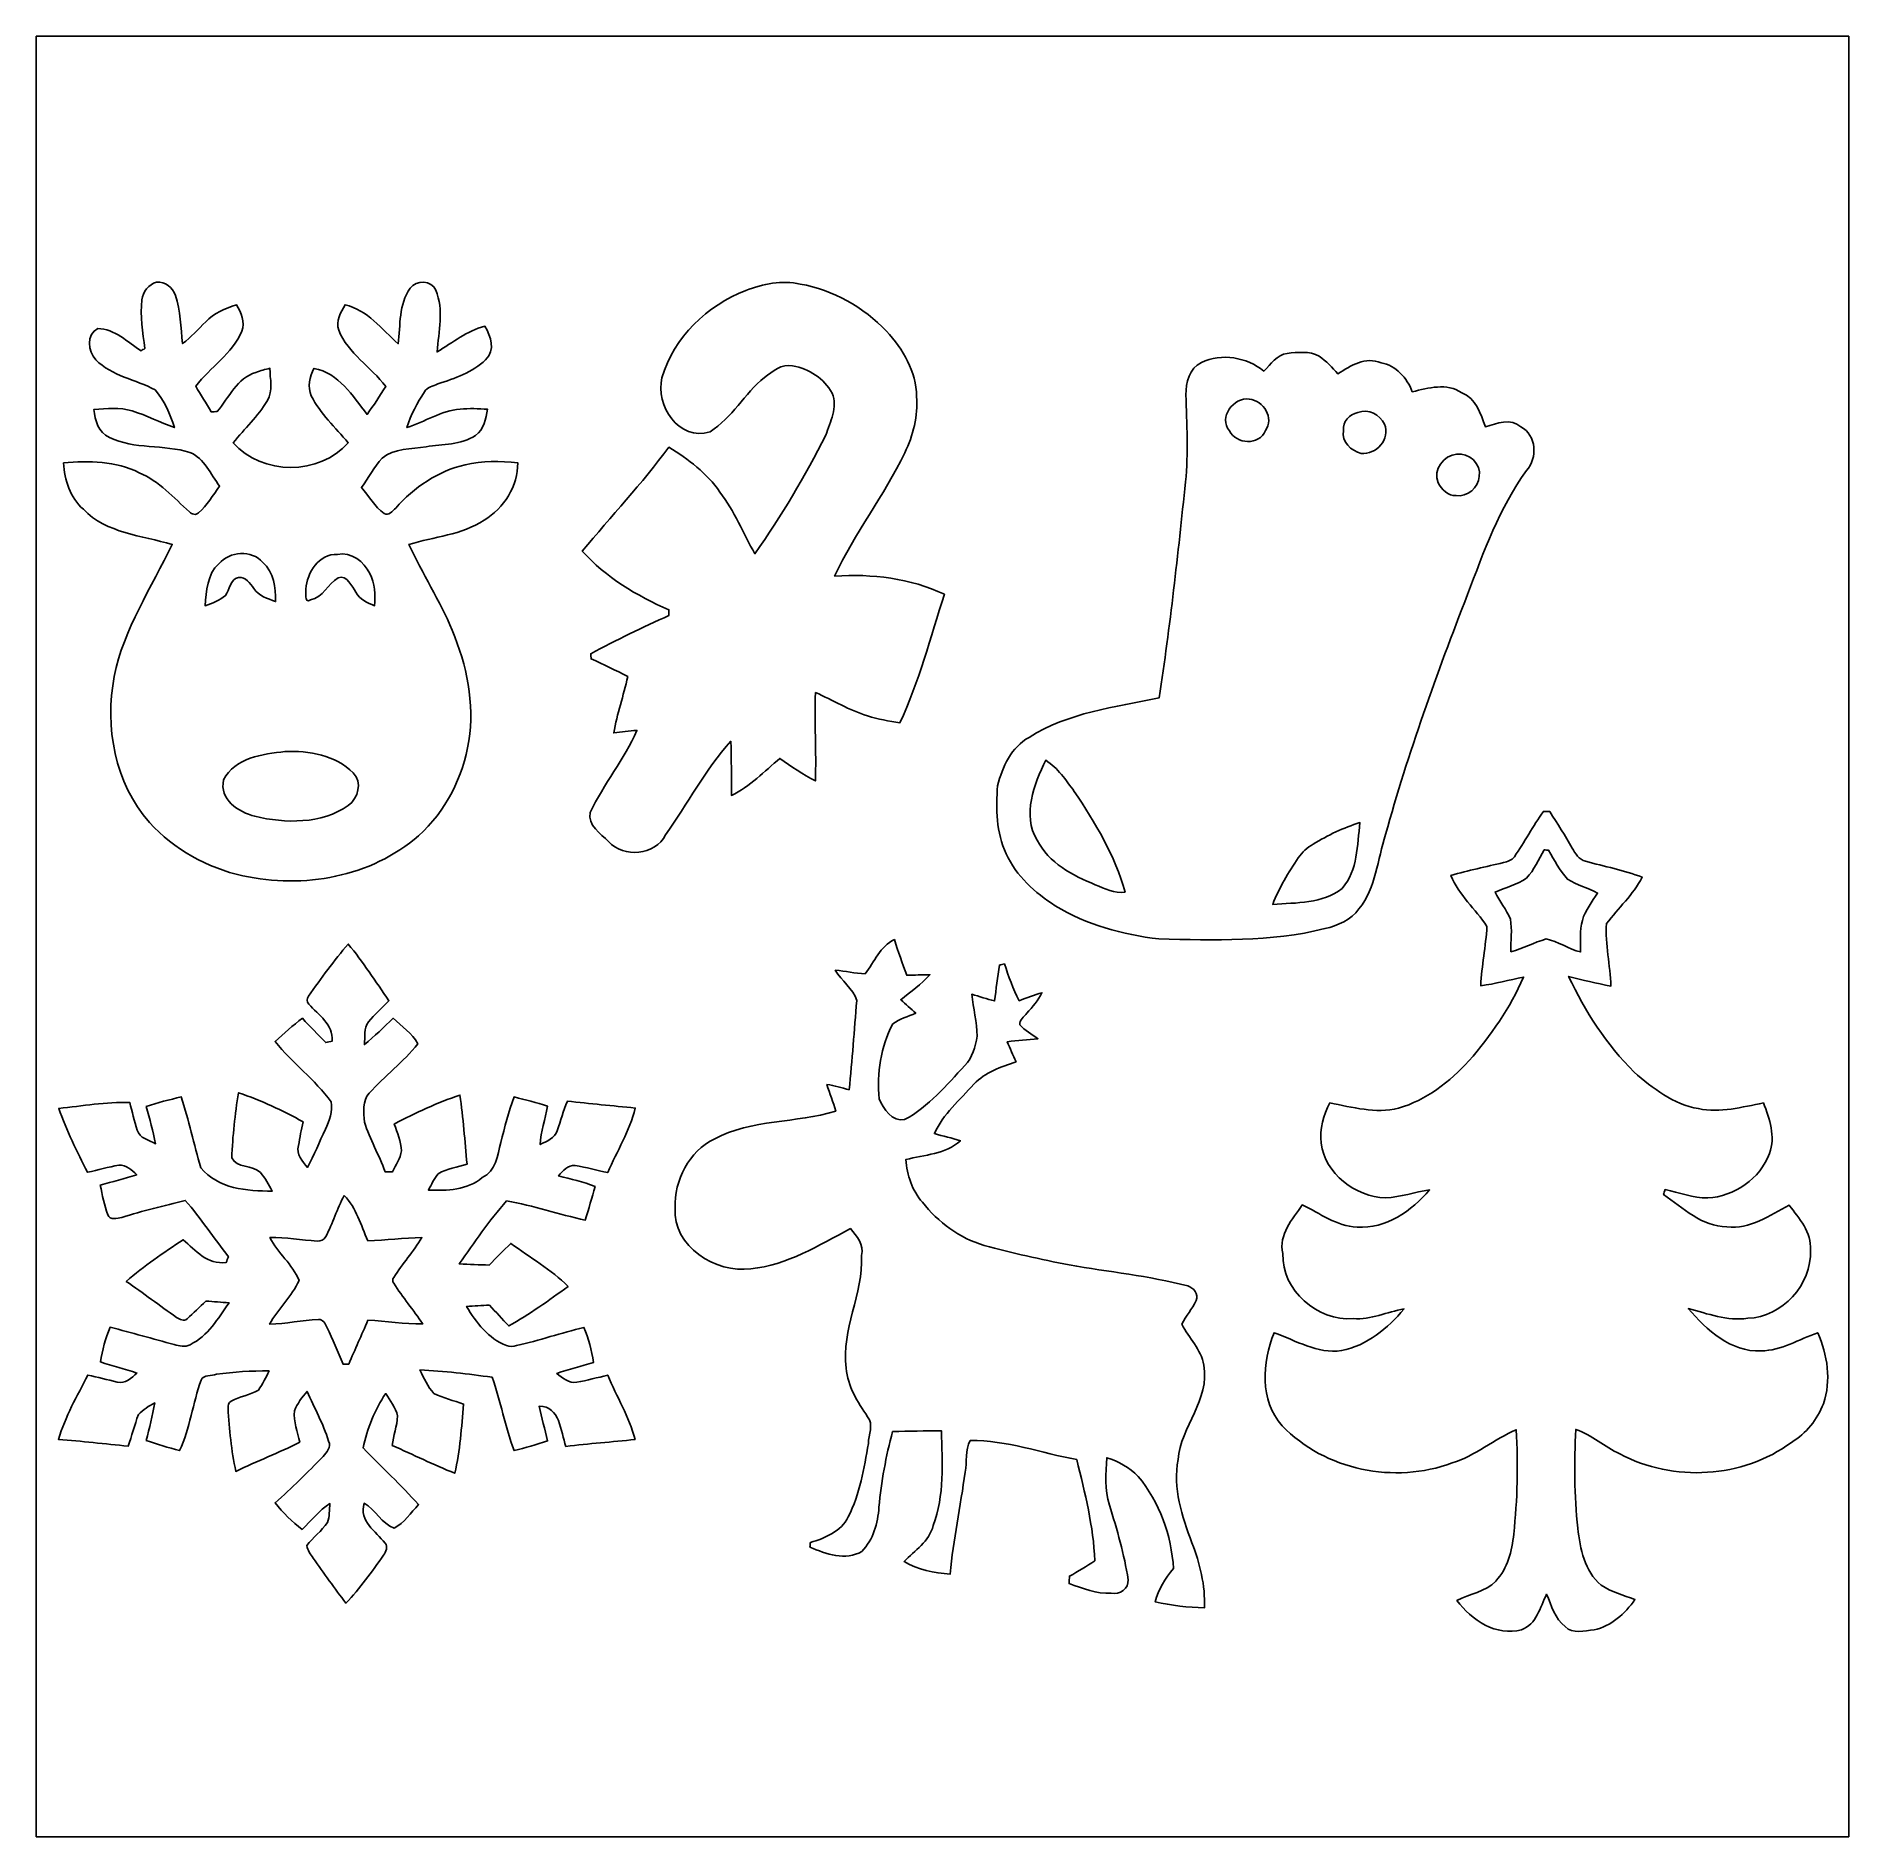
# Model space of a CAD drawing. Header units: centimetres. Extents: x -16.8 to 16.8, y -16.7 to 16.7.
import ezdxf

# ---------------------------------------------------------------- set-up
doc = ezdxf.new("R2010")
doc.units = ezdxf.units.CM
doc.header["$MEASUREMENT"] = 0
doc.layers.add('Layer 1', color=7, linetype='Continuous')

msp = doc.modelspace()

# ---------------------------------------------------------------- linework, layer by layer
at = {"layer": 'Layer 1', "color": 7}
for points, knots in [([(-16.77458, 16.66875), (-16.77458, 16.66875), (16.77458, 16.66875), (16.77458, 16.66875), (16.77458, 16.66875), (16.77458, 16.66875), (16.77458, -16.66875), (16.77458, -16.66875), (16.77458, -16.66875), (16.77458, -16.66875), (-16.77458, -16.66875), (-16.77458, -16.66875), (-16.77458, -16.66875), (-16.77458, -16.66875), (-16.77458, 16.66875), (-16.77458, 16.66875), (-16.77458, 16.66875), (-16.77458, 16.66875), (-16.77458, 16.66875), (-16.77458, 16.66875)], [0, 0, 0, 0, 0.16666667, 0.16666667, 0.16666667, 0.16666667, 0.33333333, 0.33333333, 0.33333333, 0.33333333, 0.5, 0.5, 0.5, 0.5, 0.66666667, 0.66666667, 0.66666667, 0.66666667, 1, 1, 1, 1]), ([(-14.82019, 11.78913), (-14.85089, 11.48786), (-14.80644, 11.18588), (-14.76304, 10.88778), (-14.76304, 10.88778), (-14.78104, 10.87684), (-14.81667, 10.85427), (-14.83431, 10.84298), (-14.83431, 10.84298), (-15.08301, 11.0042), (-15.32149, 11.2522), (-15.63617, 11.25573), (-15.63617, 11.25573), (-15.84925, 11.1566), (-15.82103, 10.82851), (-15.67321, 10.67858), (-15.67321, 10.67858), (-15.37829, 10.37484), (-14.93238, 10.31628), (-14.57325, 10.11943), (-14.57325, 10.11943), (-14.39933, 9.92329), (-14.29597, 9.67105), (-14.21765, 9.42305), (-14.21765, 9.42305), (-14.48329, 9.51195), (-14.72988, 9.65235), (-14.99941, 9.73067), (-14.99941, 9.73067), (-15.22871, 9.80405), (-15.47036, 9.77018), (-15.70567, 9.75924), (-15.70567, 9.75924), (-15.69297, 9.55569), (-15.61853, 9.33309), (-15.42168, 9.2389), (-15.42168, 9.2389), (-14.95672, 9.01629), (-14.41379, 9.11225), (-13.92943, 8.96338), (-13.92943, 8.96338), (-13.66167, 8.84943), (-13.54878, 8.55698), (-13.38016, 8.33967), (-13.38016, 8.33967), (-13.50469, 8.17104), (-13.60699, 7.97913), (-13.77139, 7.84472), (-13.77139, 7.84472), (-13.82007, 7.79498), (-13.89662, 7.81579), (-13.94001, 7.86095), (-13.94001, 7.86095), (-14.22929, 8.128), (-14.49987, 8.43068), (-14.87064, 8.58767), (-14.87064, 8.58767), (-15.30421, 8.80251), (-15.79774, 8.81733), (-16.26976, 8.76723), (-16.26976, 8.76723), (-16.24824, 8.45079), (-16.14523, 8.12659), (-15.90287, 7.90928), (-15.90287, 7.90928), (-15.47107, 7.46301), (-14.82231, 7.42597), (-14.25857, 7.2584), (-14.25857, 7.2584), (-14.63993, 6.45548), (-15.1571, 5.7023), (-15.33066, 4.81612), (-15.33066, 4.81612), (-15.50917, 3.88232), (-15.3229, 2.83845), (-14.67803, 2.11384), (-14.67803, 2.11384), (-14.22753, 1.60831), (-13.6084, 1.27106), (-12.95047, 1.12395), (-12.95047, 1.12395), (-11.83181, 0.87912), (-10.57346, 1.09996), (-9.69821, 1.86655), (-9.69821, 1.86655), (-9.19515, 2.3174), (-8.86989, 2.95487), (-8.76935, 3.62021), (-8.76935, 3.62021), (-8.65893, 4.31412), (-8.80498, 5.02814), (-9.07591, 5.66914), (-9.07591, 5.66914), (-9.30134, 6.21947), (-9.63119, 6.71865), (-9.87601, 7.25981), (-9.87601, 7.25981), (-9.4107, 7.40234), (-8.90164, 7.43338), (-8.48466, 7.70749), (-8.48466, 7.70749), (-8.11953, 7.92868), (-7.85389, 8.33931), (-7.86306, 8.77323), (-7.86306, 8.77323), (-8.18656, 8.80533), (-8.51853, 8.81274), (-8.83532, 8.73301), (-8.83532, 8.73301), (-9.33909, 8.62012), (-9.77971, 8.31286), (-10.12084, 7.93256), (-10.12084, 7.93256), (-10.17799, 7.88035), (-10.24996, 7.7784), (-10.33709, 7.83131), (-10.33709, 7.83131), (-10.5089, 7.95902), (-10.61685, 8.15164), (-10.75443, 8.31144), (-10.75443, 8.31144), (-10.62814, 8.49277), (-10.52124, 8.69139), (-10.37308, 8.85649), (-10.37308, 8.85649), (-10.15259, 9.05051), (-9.82839, 9.01594), (-9.55922, 9.06921), (-9.55922, 9.06921), (-9.25301, 9.11719), (-8.91046, 9.09532), (-8.64447, 9.27876), (-8.64447, 9.27876), (-8.48642, 9.38459), (-8.45397, 9.59097), (-8.42186, 9.76242), (-8.42186, 9.76242), (-8.59014, 9.77441), (-8.75983, 9.779), (-8.9281, 9.76595), (-8.9281, 9.76595), (-9.28088, 9.73384), (-9.5818, 9.53029), (-9.91235, 9.42305), (-9.91235, 9.42305), (-9.84638, 9.66152), (-9.7222, 9.87848), (-9.59026, 10.08556), (-9.59026, 10.08556), (-9.53558, 10.17058), (-9.43116, 10.19528), (-9.34261, 10.22985), (-9.34261, 10.22985), (-9.02864, 10.33321), (-8.70126, 10.44681), (-8.45644, 10.67894), (-8.45644, 10.67894), (-8.2737, 10.85497), (-8.35625, 11.11391), (-8.47125, 11.29983), (-8.47125, 11.29983), (-8.80251, 11.21481), (-9.06604, 10.99502), (-9.35461, 10.82534), (-9.35461, 10.82534), (-9.3278, 11.20281), (-9.22655, 11.6018), (-9.37895, 11.96481), (-9.37895, 11.96481), (-9.45056, 12.14967), (-9.74443, 12.16413), (-9.85097, 12.00362), (-9.85097, 12.00362), (-10.0711, 11.70623), (-10.02912, 11.31993), (-10.07428, 10.97456), (-10.07428, 10.97456), (-10.38331, 11.23809), (-10.63907, 11.60251), (-11.05853, 11.69564), (-11.05853, 11.69564), (-11.13931, 11.55418), (-11.23597, 11.39754), (-11.17565, 11.22609), (-11.17565, 11.22609), (-11.00032, 10.795), (-10.57804, 10.54594), (-10.30464, 10.18469), (-10.30464, 10.18469), (-10.41647, 10.00972), (-10.52689, 9.83368), (-10.65142, 9.66752), (-10.65142, 9.66752), (-10.91812, 10.00901), (-11.17353, 10.43552), (-11.63461, 10.51877), (-11.63461, 10.51877), (-11.7161, 10.36461), (-11.75703, 10.17623), (-11.68435, 10.01007), (-11.68435, 10.01007), (-11.51573, 9.67811), (-11.23879, 9.4234), (-11.00067, 9.14329), (-11.00067, 9.14329), (-11.52701, 8.53087), (-12.59769, 8.53334), (-13.12933, 9.14224), (-13.12933, 9.14224), (-12.91766, 9.40117), (-12.67001, 9.6326), (-12.49715, 9.92152), (-12.49715, 9.92152), (-12.38356, 10.10356), (-12.45023, 10.32263), (-12.45059, 10.52089), (-12.45059, 10.52089), (-12.53737, 10.49867), (-12.62486, 10.47785), (-12.70847, 10.44504), (-12.70847, 10.44504), (-13.05631, 10.33992), (-13.20659, 9.97867), (-13.42355, 9.7215), (-13.42355, 9.7215), (-13.45142, 9.71938), (-13.5068, 9.71515), (-13.53467, 9.71303), (-13.53467, 9.71303), (-13.62992, 9.87249), (-13.72658, 10.03124), (-13.8236, 10.18928), (-13.8236, 10.18928), (-13.55266, 10.53994), (-13.14732, 10.78936), (-12.96741, 11.20563), (-12.96741, 11.20563), (-12.90003, 11.37567), (-12.98504, 11.551), (-13.06901, 11.69635), (-13.06901, 11.69635), (-13.27503, 11.63002), (-13.4874, 11.54254), (-13.63839, 11.38202), (-13.63839, 11.38202), (-13.7735, 11.24021), (-13.9125, 11.10156), (-14.0656, 10.97915), (-14.0656, 10.97915), (-14.1037, 11.27619), (-14.10053, 11.58381), (-14.19966, 11.86921), (-14.19966, 11.86921), (-14.24693, 12.0142), (-14.39051, 12.13132), (-14.54785, 12.11333), (-14.54785, 12.11333), (-14.69778, 12.07982), (-14.7955, 11.93341), (-14.82019, 11.78913), (-14.82019, 11.78913), (-14.82019, 11.78913), (-14.82019, 11.78913), (-14.82019, 11.78913)], [0, 0, 0, 0, 0.01492537, 0.01492537, 0.01492537, 0.01492537, 0.02985075, 0.02985075, 0.02985075, 0.02985075, 0.04477612, 0.04477612, 0.04477612, 0.04477612, 0.05970149, 0.05970149, 0.05970149, 0.05970149, 0.07462687, 0.07462687, 0.07462687, 0.07462687, 0.08955224, 0.08955224, 0.08955224, 0.08955224, 0.10447761, 0.10447761, 0.10447761, 0.10447761, 0.11940299, 0.11940299, 0.11940299, 0.11940299, 0.13432836, 0.13432836, 0.13432836, 0.13432836, 0.14925373, 0.14925373, 0.14925373, 0.14925373, 0.1641791, 0.1641791, 0.1641791, 0.1641791, 0.17910448, 0.17910448, 0.17910448, 0.17910448, 0.19402985, 0.19402985, 0.19402985, 0.19402985, 0.20895522, 0.20895522, 0.20895522, 0.20895522, 0.2238806, 0.2238806, 0.2238806, 0.2238806, 0.23880597, 0.23880597, 0.23880597, 0.23880597, 0.25373134, 0.25373134, 0.25373134, 0.25373134, 0.26865672, 0.26865672, 0.26865672, 0.26865672, 0.28358209, 0.28358209, 0.28358209, 0.28358209, 0.29850746, 0.29850746, 0.29850746, 0.29850746, 0.31343284, 0.31343284, 0.31343284, 0.31343284, 0.32835821, 0.32835821, 0.32835821, 0.32835821, 0.34328358, 0.34328358, 0.34328358, 0.34328358, 0.35820896, 0.35820896, 0.35820896, 0.35820896, 0.37313433, 0.37313433, 0.37313433, 0.37313433, 0.3880597, 0.3880597, 0.3880597, 0.3880597, 0.40298507, 0.40298507, 0.40298507, 0.40298507, 0.41791045, 0.41791045, 0.41791045, 0.41791045, 0.43283582, 0.43283582, 0.43283582, 0.43283582, 0.44776119, 0.44776119, 0.44776119, 0.44776119, 0.46268657, 0.46268657, 0.46268657, 0.46268657, 0.47761194, 0.47761194, 0.47761194, 0.47761194, 0.49253731, 0.49253731, 0.49253731, 0.49253731, 0.50746269, 0.50746269, 0.50746269, 0.50746269, 0.52238806, 0.52238806, 0.52238806, 0.52238806, 0.53731343, 0.53731343, 0.53731343, 0.53731343, 0.55223881, 0.55223881, 0.55223881, 0.55223881, 0.56716418, 0.56716418, 0.56716418, 0.56716418, 0.58208955, 0.58208955, 0.58208955, 0.58208955, 0.59701493, 0.59701493, 0.59701493, 0.59701493, 0.6119403, 0.6119403, 0.6119403, 0.6119403, 0.62686567, 0.62686567, 0.62686567, 0.62686567, 0.64179104, 0.64179104, 0.64179104, 0.64179104, 0.65671642, 0.65671642, 0.65671642, 0.65671642, 0.67164179, 0.67164179, 0.67164179, 0.67164179, 0.68656716, 0.68656716, 0.68656716, 0.68656716, 0.70149254, 0.70149254, 0.70149254, 0.70149254, 0.71641791, 0.71641791, 0.71641791, 0.71641791, 0.73134328, 0.73134328, 0.73134328, 0.73134328, 0.74626866, 0.74626866, 0.74626866, 0.74626866, 0.76119403, 0.76119403, 0.76119403, 0.76119403, 0.7761194, 0.7761194, 0.7761194, 0.7761194, 0.79104478, 0.79104478, 0.79104478, 0.79104478, 0.80597015, 0.80597015, 0.80597015, 0.80597015, 0.82089552, 0.82089552, 0.82089552, 0.82089552, 0.8358209, 0.8358209, 0.8358209, 0.8358209, 0.85074627, 0.85074627, 0.85074627, 0.85074627, 0.86567164, 0.86567164, 0.86567164, 0.86567164, 0.88059701, 0.88059701, 0.88059701, 0.88059701, 0.89552239, 0.89552239, 0.89552239, 0.89552239, 0.91044776, 0.91044776, 0.91044776, 0.91044776, 0.92537313, 0.92537313, 0.92537313, 0.92537313, 0.94029851, 0.94029851, 0.94029851, 0.94029851, 0.95522388, 0.95522388, 0.95522388, 0.95522388, 0.97014925, 0.97014925, 0.97014925, 0.97014925, 1, 1, 1, 1]), ([(-3.63996, 11.96164), (-4.35892, 11.68717), (-4.97417, 11.0938), (-5.19254, 10.34627), (-5.19254, 10.34627), (-5.32095, 9.83756), (-4.88033, 9.16199), (-4.30248, 9.34579), (-4.30248, 9.34579), (-3.89678, 9.60684), (-3.66254, 10.04782), (-3.29636, 10.35226), (-3.29636, 10.35226), (-3.14184, 10.45986), (-2.98168, 10.61156), (-2.77354, 10.56323), (-2.77354, 10.56323), (-2.47121, 10.5156), (-2.19075, 10.32757), (-2.04294, 10.05946), (-2.04294, 10.05946), (-1.93816, 9.80158), (-2.07574, 9.52923), (-2.15971, 9.28511), (-2.15971, 9.28511), (-2.54388, 8.52241), (-2.98203, 7.78545), (-3.47274, 7.0866), (-3.47274, 7.0866), (-3.6957, 7.46301), (-3.84739, 7.88035), (-4.1215, 8.22678), (-4.1215, 8.22678), (-4.35892, 8.58132), (-4.70711, 8.83567), (-5.06342, 9.05969), (-5.06342, 9.05969), (-5.5626, 8.38906), (-6.13445, 7.77875), (-6.66679, 7.13564), (-6.66679, 7.13564), (-6.23076, 6.65092), (-5.6582, 6.3059), (-5.06342, 6.04943), (-5.06342, 6.04943), (-5.06342, 6.02298), (-5.06307, 5.97041), (-5.06307, 5.94431), (-5.06307, 5.94431), (-5.55272, 5.72417), (-6.03603, 5.48922), (-6.50946, 5.23558), (-6.50946, 5.23558), (-6.50804, 5.21194), (-6.50522, 5.16467), (-6.50381, 5.14068), (-6.50381, 5.14068), (-6.27627, 5.03484), (-6.04732, 4.93113), (-5.82683, 4.81154), (-5.82683, 4.81154), (-5.90444, 4.46193), (-6.02298, 4.12221), (-6.08436, 3.76872), (-6.08436, 3.76872), (-5.94184, 3.7846), (-5.80002, 3.80612), (-5.65679, 3.81706), (-5.65679, 3.81706), (-5.88821, 3.27907), (-6.27274, 2.82504), (-6.52286, 2.29623), (-6.52286, 2.29623), (-6.57507, 2.0574), (-6.32531, 1.90747), (-6.18102, 1.75683), (-6.18102, 1.75683), (-5.90162, 1.44956), (-5.31883, 1.49966), (-5.12692, 1.88031), (-5.12692, 1.88031), (-4.72228, 2.45674), (-4.38714, 3.08822), (-3.91901, 3.61633), (-3.91901, 3.61633), (-3.90419, 3.28224), (-3.90737, 2.94746), (-3.90631, 2.61267), (-3.90631, 2.61267), (-3.56341, 2.7746), (-3.30059, 3.06176), (-3.00849, 3.29706), (-3.00849, 3.29706), (-2.79612, 3.14889), (-2.58445, 2.99791), (-2.35268, 2.87973), (-2.35268, 2.87973), (-2.33327, 3.42583), (-2.37314, 3.97157), (-2.35056, 4.51732), (-2.35056, 4.51732), (-2.02847, 4.37656), (-1.72508, 4.19029), (-1.38853, 4.0827), (-1.38853, 4.0827), (-1.19309, 4.02378), (-0.99095, 3.99098), (-0.78952, 3.95711), (-0.78952, 3.95711), (-0.43109, 4.7177), (-0.22507, 5.53932), (0.03422, 6.33659), (0.03422, 6.33659), (-0.5969, 6.63363), (-1.30493, 6.71654), (-1.99602, 6.67456), (-1.99602, 6.67456), (-1.6256, 7.46831), (-1.08303, 8.16681), (-0.69815, 8.95279), (-0.69815, 8.95279), (-0.54469, 9.27876), (-0.44873, 9.63718), (-0.48084, 10.00019), (-0.48084, 10.00019), (-0.48366, 10.46092), (-0.73307, 10.87579), (-1.0347, 11.20704), (-1.0347, 11.20704), (-1.46156, 11.64978), (-2.02248, 11.97681), (-2.63243, 12.07876), (-2.63243, 12.07876), (-2.96933, 12.15849), (-3.32352, 12.08617), (-3.63996, 11.96164), (-3.63996, 11.96164), (-3.63996, 11.96164), (-3.63996, 11.96164), (-3.63996, 11.96164)], [0, 0, 0, 0, 0.02777778, 0.02777778, 0.02777778, 0.02777778, 0.05555556, 0.05555556, 0.05555556, 0.05555556, 0.08333333, 0.08333333, 0.08333333, 0.08333333, 0.11111111, 0.11111111, 0.11111111, 0.11111111, 0.13888889, 0.13888889, 0.13888889, 0.13888889, 0.16666667, 0.16666667, 0.16666667, 0.16666667, 0.19444444, 0.19444444, 0.19444444, 0.19444444, 0.22222222, 0.22222222, 0.22222222, 0.22222222, 0.25, 0.25, 0.25, 0.25, 0.27777778, 0.27777778, 0.27777778, 0.27777778, 0.30555556, 0.30555556, 0.30555556, 0.30555556, 0.33333333, 0.33333333, 0.33333333, 0.33333333, 0.36111111, 0.36111111, 0.36111111, 0.36111111, 0.38888889, 0.38888889, 0.38888889, 0.38888889, 0.41666667, 0.41666667, 0.41666667, 0.41666667, 0.44444444, 0.44444444, 0.44444444, 0.44444444, 0.47222222, 0.47222222, 0.47222222, 0.47222222, 0.5, 0.5, 0.5, 0.5, 0.52777778, 0.52777778, 0.52777778, 0.52777778, 0.55555556, 0.55555556, 0.55555556, 0.55555556, 0.58333333, 0.58333333, 0.58333333, 0.58333333, 0.61111111, 0.61111111, 0.61111111, 0.61111111, 0.63888889, 0.63888889, 0.63888889, 0.63888889, 0.66666667, 0.66666667, 0.66666667, 0.66666667, 0.69444444, 0.69444444, 0.69444444, 0.69444444, 0.72222222, 0.72222222, 0.72222222, 0.72222222, 0.75, 0.75, 0.75, 0.75, 0.77777778, 0.77777778, 0.77777778, 0.77777778, 0.80555556, 0.80555556, 0.80555556, 0.80555556, 0.83333333, 0.83333333, 0.83333333, 0.83333333, 0.86111111, 0.86111111, 0.86111111, 0.86111111, 0.88888889, 0.88888889, 0.88888889, 0.88888889, 0.91666667, 0.91666667, 0.91666667, 0.91666667, 0.94444444, 0.94444444, 0.94444444, 0.94444444, 1, 1, 1, 1]), ([(6.38175, 10.79747), (6.19372, 10.76713), (6.07448, 10.59744), (5.9503, 10.46797), (5.9503, 10.46797), (5.62681, 10.72586), (5.16996, 10.80982), (4.79143, 10.62531), (4.79143, 10.62531), (4.57306, 10.52089), (4.5025, 10.25666), (4.50709, 10.03229), (4.50709, 10.03229), (4.51697, 9.4936), (4.55648, 8.95315), (4.49792, 8.41551), (4.49792, 8.41551), (4.35928, 7.08131), (4.21217, 5.7471), (4.01285, 4.42101), (4.01285, 4.42101), (3.19334, 4.24709), (2.32481, 4.14831), (1.60373, 3.68759), (1.60373, 3.68759), (1.27635, 3.50767), (1.10525, 3.14078), (1.02094, 2.79259), (1.02094, 2.79259), (0.98319, 2.37067), (0.99342, 1.92264), (1.17934, 1.53247), (1.17934, 1.53247), (1.36313, 1.11901), (1.71626, 0.81315), (2.08633, 0.56833), (2.08633, 0.56833), (2.66488, 0.21308), (3.33622, 0.03704), (4.00509, -0.04445), (4.00509, -0.04445), (5.03061, -0.06491), (6.07624, -0.10654), (7.07954, 0.1464), (7.07954, 0.1464), (7.31802, 0.20249), (7.56214, 0.30374), (7.70855, 0.51082), (7.70855, 0.51082), (8.02746, 0.90487), (8.04968, 1.42381), (8.20138, 1.88736), (8.20138, 1.88736), (8.61942, 3.39725), (9.15035, 4.87327), (9.71903, 6.33236), (9.71903, 6.33236), (10.01712, 7.12611), (10.31311, 7.93221), (10.80735, 8.6293), (10.80735, 8.6293), (11.02078, 8.8579), (10.99644, 9.28335), (10.70539, 9.43504), (10.70539, 9.43504), (10.51877, 9.61143), (10.26054, 9.49748), (10.04993, 9.43963), (10.04993, 9.43963), (9.95856, 9.68128), (9.87566, 9.96103), (9.61108, 10.06828), (9.61108, 10.06828), (9.3345, 10.25525), (8.99477, 10.15647), (8.69597, 10.08556), (8.69597, 10.08556), (8.59614, 10.34521), (8.39752, 10.56781), (8.11777, 10.62461), (8.11777, 10.62461), (7.83308, 10.73891), (7.55156, 10.57381), (7.32049, 10.41753), (7.32049, 10.41753), (7.21325, 10.53571), (7.10706, 10.65953), (6.96983, 10.74349), (6.96983, 10.74349), (6.79203, 10.8458), (6.57507, 10.81617), (6.38175, 10.79747), (6.38175, 10.79747), (6.38175, 10.79747), (6.38175, 10.79747), (6.38175, 10.79747)], [0, 0, 0, 0, 0.04, 0.04, 0.04, 0.04, 0.08, 0.08, 0.08, 0.08, 0.12, 0.12, 0.12, 0.12, 0.16, 0.16, 0.16, 0.16, 0.2, 0.2, 0.2, 0.2, 0.24, 0.24, 0.24, 0.24, 0.28, 0.28, 0.28, 0.28, 0.32, 0.32, 0.32, 0.32, 0.36, 0.36, 0.36, 0.36, 0.4, 0.4, 0.4, 0.4, 0.44, 0.44, 0.44, 0.44, 0.48, 0.48, 0.48, 0.48, 0.52, 0.52, 0.52, 0.52, 0.56, 0.56, 0.56, 0.56, 0.6, 0.6, 0.6, 0.6, 0.64, 0.64, 0.64, 0.64, 0.68, 0.68, 0.68, 0.68, 0.72, 0.72, 0.72, 0.72, 0.76, 0.76, 0.76, 0.76, 0.8, 0.8, 0.8, 0.8, 0.84, 0.84, 0.84, 0.84, 0.88, 0.88, 0.88, 0.88, 0.92, 0.92, 0.92, 0.92, 1, 1, 1, 1]), ([(5.67761, 9.95151), (5.94113, 9.9187), (6.14751, 9.59838), (5.97852, 9.36696), (5.97852, 9.36696), (5.85929, 9.08897), (5.43807, 9.10943), (5.30931, 9.36554), (5.30931, 9.36554), (5.10364, 9.60402), (5.3848, 9.99172), (5.67761, 9.95151)], [0, 0, 0, 0, 0.25, 0.25, 0.25, 0.25, 0.5, 0.5, 0.5, 0.5, 1, 1, 1, 1]), ([(7.68844, 9.70209), (7.88599, 9.78394), (8.09378, 9.66188), (8.18127, 9.48514), (8.18127, 9.48514), (8.29627, 9.21209), (8.02534, 8.91364), (7.74841, 8.94362), (7.74841, 8.94362), (7.56426, 8.9983), (7.38258, 9.15106), (7.42315, 9.36766), (7.42315, 9.36766), (7.40057, 9.531), (7.53357, 9.67458), (7.68844, 9.70209)], [0, 0, 0, 0, 0.2, 0.2, 0.2, 0.2, 0.4, 0.4, 0.4, 0.4, 0.6, 0.6, 0.6, 0.6, 1, 1, 1, 1]), ([(9.51971, 8.93339), (9.73878, 8.95809), (9.97902, 8.75383), (9.93316, 8.51782), (9.93316, 8.51782), (9.92822, 8.31286), (9.71197, 8.12976), (9.50524, 8.16292), (9.50524, 8.16292), (9.35849, 8.15093), (9.23678, 8.27934), (9.17646, 8.4014), (9.17646, 8.4014), (9.06921, 8.64764), (9.27876, 8.90341), (9.51971, 8.93339)], [0, 0, 0, 0, 0.2, 0.2, 0.2, 0.2, 0.4, 0.4, 0.4, 0.4, 0.6, 0.6, 0.6, 0.6, 1, 1, 1, 1]), ([(-13.39462, 6.90316), (-13.19142, 7.1314), (-12.79349, 7.16915), (-12.58253, 6.92573), (-12.58253, 6.92573), (-12.37474, 6.74687), (-12.33981, 6.45936), (-12.34581, 6.20254), (-12.34581, 6.20254), (-12.49116, 6.25616), (-12.65767, 6.30449), (-12.7448, 6.44384), (-12.7448, 6.44384), (-12.81642, 6.53556), (-12.8972, 6.66715), (-13.03161, 6.64916), (-13.03161, 6.64916), (-13.18824, 6.61423), (-13.19107, 6.42267), (-13.27115, 6.31261), (-13.27115, 6.31261), (-13.38051, 6.22194), (-13.51598, 6.17079), (-13.64897, 6.12458), (-13.64897, 6.12458), (-13.62216, 6.39339), (-13.61334, 6.71054), (-13.39462, 6.90316)], [0, 0, 0, 0, 0.125, 0.125, 0.125, 0.125, 0.25, 0.25, 0.25, 0.25, 0.375, 0.375, 0.375, 0.375, 0.5, 0.5, 0.5, 0.5, 0.625, 0.625, 0.625, 0.625, 0.75, 0.75, 0.75, 0.75, 1, 1, 1, 1]), ([(-11.78631, 6.4329), (-11.75914, 6.73735), (-11.54395, 7.08978), (-11.19964, 7.07461), (-11.19964, 7.07461), (-10.94634, 7.12787), (-10.70293, 6.94055), (-10.60203, 6.72042), (-10.60203, 6.72042), (-10.49973, 6.53874), (-10.50431, 6.32495), (-10.51348, 6.12281), (-10.51348, 6.12281), (-10.64084, 6.18419), (-10.79253, 6.23676), (-10.85709, 6.37469), (-10.85709, 6.37469), (-10.93541, 6.47453), (-11.01619, 6.70736), (-11.18799, 6.63787), (-11.18799, 6.63787), (-11.37497, 6.52462), (-11.46704, 6.28438), (-11.69741, 6.23217), (-11.69741, 6.23217), (-11.82476, 6.14821), (-11.76867, 6.39833), (-11.78631, 6.4329)], [0, 0, 0, 0, 0.125, 0.125, 0.125, 0.125, 0.25, 0.25, 0.25, 0.25, 0.375, 0.375, 0.375, 0.375, 0.5, 0.5, 0.5, 0.5, 0.625, 0.625, 0.625, 0.625, 0.75, 0.75, 0.75, 0.75, 1, 1, 1, 1]), ([(-12.17224, 3.42265), (-11.72633, 3.4477), (-11.23139, 3.35633), (-10.90542, 3.02895), (-10.90542, 3.02895), (-10.73503, 2.85644), (-10.81476, 2.55905), (-10.99855, 2.42746), (-10.99855, 2.42746), (-11.49491, 2.07857), (-12.16307, 2.09091), (-12.73034, 2.22497), (-12.73034, 2.22497), (-13.03055, 2.3054), (-13.39356, 2.53753), (-13.30643, 2.89913), (-13.30643, 2.89913), (-13.09652, 3.31505), (-12.58147, 3.37855), (-12.17224, 3.42265)], [0, 0, 0, 0, 0.16666667, 0.16666667, 0.16666667, 0.16666667, 0.33333333, 0.33333333, 0.33333333, 0.33333333, 0.5, 0.5, 0.5, 0.5, 0.66666667, 0.66666667, 0.66666667, 0.66666667, 1, 1, 1, 1]), ([(1.9117, 3.26284), (2.13466, 3.12173), (2.28424, 2.89454), (2.4384, 2.68605), (2.4384, 2.68605), (2.82751, 2.10891), (3.19158, 1.49648), (3.37855, 0.82091), (3.37855, 0.82091), (3.18417, 0.79375), (3.00355, 0.88865), (2.82787, 0.95744), (2.82787, 0.95744), (2.40665, 1.13171), (1.96921, 1.36278), (1.74978, 1.78435), (1.74978, 1.78435), (1.47108, 2.25496), (1.69333, 2.81376), (1.9117, 3.26284)], [0, 0, 0, 0, 0.16666667, 0.16666667, 0.16666667, 0.16666667, 0.33333333, 0.33333333, 0.33333333, 0.33333333, 0.5, 0.5, 0.5, 0.5, 0.66666667, 0.66666667, 0.66666667, 0.66666667, 1, 1, 1, 1]), ([(11.12167, 2.31458), (10.9287, 2.04435), (10.77383, 1.74942), (10.58545, 1.47638), (10.58545, 1.47638), (10.53959, 1.41076), (10.45845, 1.38677), (10.38507, 1.36807), (10.38507, 1.36807), (10.05911, 1.29434), (9.73349, 1.2192), (9.41141, 1.13171), (9.41141, 1.13171), (9.55499, 0.76518), (9.8679, 0.50765), (10.07816, 0.18556), (10.07816, 0.18556), (10.05805, -0.18062), (9.97902, -0.54328), (9.96174, -0.91087), (9.96174, -0.91087), (10.23056, -0.87912), (10.4902, -0.80116), (10.75584, -0.75283), (10.75584, -0.75283), (10.50713, -1.31904), (10.15012, -1.83586), (9.74443, -2.30117), (9.74443, -2.30117), (9.38918, -2.69205), (8.95244, -3.02789), (8.44091, -3.181), (8.44091, -3.181), (8.01582, -3.28224), (7.58684, -3.16195), (7.16986, -3.08116), (7.16986, -3.08116), (7.04744, -3.308), (6.9783, -3.56306), (7.00722, -3.82376), (7.00722, -3.82376), (7.08201, -4.39244), (7.64328, -4.82247), (8.20173, -4.84046), (8.20173, -4.84046), (8.4776, -4.82141), (8.74395, -4.73287), (9.01735, -4.69336), (9.01735, -4.69336), (8.68292, -5.07682), (8.20808, -5.42043), (7.67256, -5.38021), (7.67256, -5.38021), (7.29192, -5.36857), (6.98888, -5.12339), (6.65903, -4.96888), (6.65903, -4.96888), (6.47982, -5.24193), (6.21559, -5.51215), (6.29991, -5.87234), (6.29991, -5.87234), (6.27839, -6.55249), (6.9402, -7.12682), (7.60307, -7.07461), (7.60307, -7.07461), (7.93115, -7.09895), (8.22819, -6.95113), (8.54322, -6.89469), (8.54322, -6.89469), (8.2483, -7.25734), (7.85248, -7.57167), (7.38681, -7.66833), (7.38681, -7.66833), (6.93314, -7.73007), (6.54473, -7.4803), (6.13763, -7.33637), (6.13763, -7.33637), (5.91961, -7.88882), (5.86599, -8.58661), (6.28685, -9.05863), (6.28685, -9.05863), (7.07743, -9.88236), (8.37036, -10.14483), (9.43398, -9.74725), (9.43398, -9.74725), (9.86437, -9.61496), (10.21045, -9.30734), (10.62037, -9.13377), (10.62037, -9.13377), (10.65742, -9.77688), (10.64119, -10.42423), (10.57346, -11.06523), (10.57346, -11.06523), (10.54241, -11.37708), (10.45986, -11.69776), (10.24114, -11.93482), (10.24114, -11.93482), (10.05099, -12.14332), (9.75607, -12.16237), (9.52077, -12.29572), (9.52077, -12.29572), (9.79135, -12.65273), (10.25384, -12.96529), (10.71809, -12.83652), (10.71809, -12.83652), (10.99256, -12.73492), (11.06664, -12.41848), (11.18059, -12.17789), (11.18059, -12.17789), (11.27619, -12.38779), (11.33263, -12.63297), (11.52807, -12.77796), (11.52807, -12.77796), (11.66777, -12.9219), (11.88614, -12.8464), (12.06041, -12.83899), (12.06041, -12.83899), (12.37791, -12.76879), (12.63438, -12.53772), (12.81642, -12.27737), (12.81642, -12.27737), (12.60546, -12.19376), (12.37897, -12.13944), (12.19094, -12.00997), (12.19094, -12.00997), (11.8805, -11.74891), (11.80571, -11.33651), (11.75879, -10.95622), (11.75879, -10.95622), (11.69458, -10.34874), (11.68859, -9.73631), (11.72281, -9.12742), (11.72281, -9.12742), (12.01914, -9.23114), (12.25691, -9.44668), (12.53878, -9.58109), (12.53878, -9.58109), (13.52797, -10.10638), (14.81137, -10.03371), (15.7166, -9.36625), (15.7166, -9.36625), (15.98577, -9.20186), (16.19391, -8.94327), (16.30751, -8.65011), (16.30751, -8.65011), (16.4525, -8.22113), (16.38159, -7.74524), (16.19956, -7.33778), (16.19956, -7.33778), (15.85207, -7.45384), (15.52998, -7.66904), (15.15216, -7.67256), (15.15216, -7.67256), (14.58595, -7.69867), (14.14886, -7.2838), (13.80278, -6.89081), (13.80278, -6.89081), (14.16473, -6.98112), (14.52139, -7.12541), (14.90416, -7.06931), (14.90416, -7.06931), (15.54762, -7.04533), (16.09055, -6.44807), (16.0655, -5.80461), (16.0655, -5.80461), (16.09055, -5.47546), (15.85419, -5.2197), (15.67286, -4.97522), (15.67286, -4.97522), (15.31126, -5.16255), (14.94684, -5.43101), (14.51786, -5.37633), (14.51786, -5.37633), (14.05784, -5.36681), (13.70118, -5.03061), (13.34664, -4.77802), (13.34664, -4.77802), (13.3537, -4.75474), (13.36816, -4.70782), (13.37522, -4.68454), (13.37522, -4.68454), (13.63592, -4.74733), (13.89345, -4.83623), (14.16438, -4.84152), (14.16438, -4.84152), (14.65756, -4.81577), (15.13558, -4.48451), (15.30738, -4.01673), (15.30738, -4.01673), (15.42239, -3.70523), (15.31091, -3.37573), (15.1959, -3.08116), (15.1959, -3.08116), (14.80114, -3.15771), (14.39474, -3.27237), (13.99222, -3.18664), (13.99222, -3.18664), (13.52867, -3.10833), (13.14521, -2.81164), (12.80195, -2.50931), (12.80195, -2.50931), (12.29042, -2.00378), (11.89496, -1.38677), (11.58946, -0.73872), (11.58946, -0.73872), (11.84804, -0.80786), (12.10769, -0.86924), (12.37192, -0.91793), (12.37192, -0.91793), (12.35992, -0.53164), (12.26326, -0.14499), (12.28972, 0.23918), (12.28972, 0.23918), (12.50774, 0.52634), (12.78431, 0.77082), (12.95082, 1.0982), (12.95082, 1.0982), (12.60898, 1.22449), (12.25303, 1.3014), (11.90166, 1.39241), (11.90166, 1.39241), (11.77925, 1.42169), (11.71363, 1.5367), (11.65507, 1.63689), (11.65507, 1.63689), (11.52631, 1.86761), (11.38237, 2.0895), (11.24091, 2.31175), (11.24091, 2.31175), (11.21092, 2.31246), (11.15166, 2.31387), (11.12167, 2.31458), (11.12167, 2.31458), (11.12167, 2.31458), (11.12167, 2.31458), (11.12167, 2.31458)], [0, 0, 0, 0, 0.01666667, 0.01666667, 0.01666667, 0.01666667, 0.03333333, 0.03333333, 0.03333333, 0.03333333, 0.05, 0.05, 0.05, 0.05, 0.06666667, 0.06666667, 0.06666667, 0.06666667, 0.08333333, 0.08333333, 0.08333333, 0.08333333, 0.1, 0.1, 0.1, 0.1, 0.11666667, 0.11666667, 0.11666667, 0.11666667, 0.13333333, 0.13333333, 0.13333333, 0.13333333, 0.15, 0.15, 0.15, 0.15, 0.16666667, 0.16666667, 0.16666667, 0.16666667, 0.18333333, 0.18333333, 0.18333333, 0.18333333, 0.2, 0.2, 0.2, 0.2, 0.21666667, 0.21666667, 0.21666667, 0.21666667, 0.23333333, 0.23333333, 0.23333333, 0.23333333, 0.25, 0.25, 0.25, 0.25, 0.26666667, 0.26666667, 0.26666667, 0.26666667, 0.28333333, 0.28333333, 0.28333333, 0.28333333, 0.3, 0.3, 0.3, 0.3, 0.31666667, 0.31666667, 0.31666667, 0.31666667, 0.33333333, 0.33333333, 0.33333333, 0.33333333, 0.35, 0.35, 0.35, 0.35, 0.36666667, 0.36666667, 0.36666667, 0.36666667, 0.38333333, 0.38333333, 0.38333333, 0.38333333, 0.4, 0.4, 0.4, 0.4, 0.41666667, 0.41666667, 0.41666667, 0.41666667, 0.43333333, 0.43333333, 0.43333333, 0.43333333, 0.45, 0.45, 0.45, 0.45, 0.46666667, 0.46666667, 0.46666667, 0.46666667, 0.48333333, 0.48333333, 0.48333333, 0.48333333, 0.5, 0.5, 0.5, 0.5, 0.51666667, 0.51666667, 0.51666667, 0.51666667, 0.53333333, 0.53333333, 0.53333333, 0.53333333, 0.55, 0.55, 0.55, 0.55, 0.56666667, 0.56666667, 0.56666667, 0.56666667, 0.58333333, 0.58333333, 0.58333333, 0.58333333, 0.6, 0.6, 0.6, 0.6, 0.61666667, 0.61666667, 0.61666667, 0.61666667, 0.63333333, 0.63333333, 0.63333333, 0.63333333, 0.65, 0.65, 0.65, 0.65, 0.66666667, 0.66666667, 0.66666667, 0.66666667, 0.68333333, 0.68333333, 0.68333333, 0.68333333, 0.7, 0.7, 0.7, 0.7, 0.71666667, 0.71666667, 0.71666667, 0.71666667, 0.73333333, 0.73333333, 0.73333333, 0.73333333, 0.75, 0.75, 0.75, 0.75, 0.76666667, 0.76666667, 0.76666667, 0.76666667, 0.78333333, 0.78333333, 0.78333333, 0.78333333, 0.8, 0.8, 0.8, 0.8, 0.81666667, 0.81666667, 0.81666667, 0.81666667, 0.83333333, 0.83333333, 0.83333333, 0.83333333, 0.85, 0.85, 0.85, 0.85, 0.86666667, 0.86666667, 0.86666667, 0.86666667, 0.88333333, 0.88333333, 0.88333333, 0.88333333, 0.9, 0.9, 0.9, 0.9, 0.91666667, 0.91666667, 0.91666667, 0.91666667, 0.93333333, 0.93333333, 0.93333333, 0.93333333, 0.95, 0.95, 0.95, 0.95, 0.96666667, 0.96666667, 0.96666667, 0.96666667, 1, 1, 1, 1]), ([(6.86223, 1.7085), (7.13317, 1.87537), (7.42244, 2.01436), (7.72689, 2.10961), (7.72689, 2.10961), (7.67433, 1.6958), (7.69056, 1.2252), (7.39881, 0.89147), (7.39881, 0.89147), (7.03756, 0.60925), (6.54861, 0.62442), (6.11293, 0.59514), (6.11293, 0.59514), (6.2297, 0.90241), (6.40503, 1.18463), (6.58636, 1.45768), (6.58636, 1.45768), (6.65586, 1.56245), (6.75111, 1.64888), (6.86223, 1.7085)], [0, 0, 0, 0, 0.16666667, 0.16666667, 0.16666667, 0.16666667, 0.33333333, 0.33333333, 0.33333333, 0.33333333, 0.5, 0.5, 0.5, 0.5, 0.66666667, 0.66666667, 0.66666667, 0.66666667, 1, 1, 1, 1]), ([(11.13614, 1.60443), (11.15695, 1.60232), (11.19858, 1.59808), (11.21939, 1.59597), (11.21939, 1.59597), (11.32205, 1.40899), (11.42824, 1.22237), (11.56864, 1.0601), (11.56864, 1.0601), (11.74468, 0.95603), (11.94188, 0.89535), (12.12532, 0.80539), (12.12532, 0.80539), (12.02443, 0.64064), (11.89672, 0.48754), (11.84487, 0.29774), (11.84487, 0.29774), (11.78877, 0.10724), (11.81594, -0.09102), (11.80959, -0.2861), (11.80959, -0.2861), (11.58734, -0.23354), (11.39578, -0.09102), (11.17353, -0.04621), (11.17353, -0.04621), (10.94987, -0.10619), (10.74632, -0.22684), (10.52089, -0.28363), (10.52089, -0.28363), (10.51419, -0.08184), (10.54911, 0.12312), (10.51172, 0.32209), (10.51172, 0.32209), (10.43693, 0.49953), (10.31522, 0.65193), (10.22844, 0.82338), (10.22844, 0.82338), (10.42035, 0.91087), (10.6366, 0.95356), (10.80735, 1.08162), (10.80735, 1.08162), (10.95481, 1.22802), (11.0296, 1.42875), (11.13614, 1.60443)], [0, 0, 0, 0, 0.08333333, 0.08333333, 0.08333333, 0.08333333, 0.16666667, 0.16666667, 0.16666667, 0.16666667, 0.25, 0.25, 0.25, 0.25, 0.33333333, 0.33333333, 0.33333333, 0.33333333, 0.41666667, 0.41666667, 0.41666667, 0.41666667, 0.5, 0.5, 0.5, 0.5, 0.58333333, 0.58333333, 0.58333333, 0.58333333, 0.66666667, 0.66666667, 0.66666667, 0.66666667, 0.75, 0.75, 0.75, 0.75, 0.83333333, 0.83333333, 0.83333333, 0.83333333, 1, 1, 1, 1]), ([(-11.73409, -1.10666), (-11.76796, -1.14829), (-11.77078, -1.2132), (-11.72845, -1.2506), (-11.72845, -1.2506), (-11.55383, -1.45803), (-11.27266, -1.62172), (-11.297, -1.93534), (-11.297, -1.93534), (-11.32664, -1.94275), (-11.3859, -1.95721), (-11.41554, -1.96427), (-11.41554, -1.96427), (-11.55771, -1.81257), (-11.71011, -1.67076), (-11.84698, -1.51412), (-11.84698, -1.51412), (-12.0269, -1.64359), (-12.18812, -1.79634), (-12.35322, -1.94416), (-12.35322, -1.94416), (-12.03607, -2.34209), (-11.61697, -2.64901), (-11.31464, -3.05999), (-11.31464, -3.05999), (-11.28395, -3.23533), (-11.35098, -3.41171), (-11.4233, -3.5687), (-11.4233, -3.5687), (-11.53513, -3.804), (-11.62861, -4.04848), (-11.75597, -4.27637), (-11.75597, -4.27637), (-11.84487, -4.1589), (-11.97257, -4.03507), (-11.91895, -3.86927), (-11.91895, -3.86927), (-11.89814, -3.72145), (-11.86709, -3.57752), (-11.83428, -3.43288), (-11.83428, -3.43288), (-12.21599, -3.21945), (-12.61639, -3.03213), (-13.03091, -2.89278), (-13.03091, -2.89278), (-13.09511, -3.29177), (-13.14097, -3.69605), (-13.15473, -4.09963), (-13.15473, -4.09963), (-13.06407, -4.2926), (-12.77056, -4.22557), (-12.62415, -4.36986), (-12.62415, -4.36986), (-12.53984, -4.47604), (-12.46681, -4.59211), (-12.40719, -4.71417), (-12.40719, -4.71417), (-12.87604, -4.71417), (-13.40838, -4.67395), (-13.72623, -4.28025), (-13.72623, -4.28025), (-13.86029, -3.84704), (-13.94883, -3.40007), (-14.09136, -2.96933), (-14.09136, -2.96933), (-14.30867, -3.02084), (-14.52563, -3.07622), (-14.73764, -3.14713), (-14.73764, -3.14713), (-14.67414, -3.37538), (-14.61594, -3.60468), (-14.56514, -3.83611), (-14.56514, -3.83611), (-14.68508, -3.76767), (-14.86464, -3.73768), (-14.90663, -3.58563), (-14.90663, -3.58563), (-14.95919, -3.41559), (-14.99835, -3.24238), (-15.04456, -3.07093), (-15.04456, -3.07093), (-15.48448, -3.06529), (-15.92086, -3.13584), (-16.35689, -3.18241), (-16.35689, -3.18241), (-16.2119, -3.59057), (-16.02246, -3.98216), (-15.82349, -4.36633), (-15.82349, -4.36633), (-15.63017, -4.32541), (-15.44038, -4.26508), (-15.24459, -4.2358), (-15.24459, -4.2358), (-15.11053, -4.22346), (-15.00611, -4.32506), (-14.9158, -4.41007), (-14.9158, -4.41007), (-15.13805, -4.48451), (-15.36594, -4.53849), (-15.59066, -4.6034), (-15.59066, -4.6034), (-15.54974, -4.78825), (-15.51658, -4.97593), (-15.45131, -5.15444), (-15.45131, -5.15444), (-15.40651, -5.25357), (-15.27528, -5.22287), (-15.19167, -5.2003), (-15.19167, -5.2003), (-14.80291, -5.08282), (-14.40991, -4.98228), (-14.01551, -4.88632), (-14.01551, -4.88632), (-13.72729, -5.21617), (-13.48881, -5.58588), (-13.21717, -5.92914), (-13.21717, -5.92914), (-13.2274, -5.95559), (-13.24822, -6.00851), (-13.2588, -6.03497), (-13.2588, -6.03497), (-13.60734, -6.08189), (-13.8236, -5.81307), (-14.05784, -5.61411), (-14.05784, -5.61411), (-14.41909, -5.85541), (-14.77892, -6.1027), (-15.10912, -6.38598), (-15.10912, -6.38598), (-14.79268, -6.60012), (-14.49105, -6.83577), (-14.17638, -7.05273), (-14.17638, -7.05273), (-14.12028, -7.08448), (-14.03809, -7.13916), (-13.98341, -7.07743), (-13.98341, -7.07743), (-13.86064, -6.97548), (-13.74951, -6.86117), (-13.63451, -6.75111), (-13.63451, -6.75111), (-13.49199, -6.76028), (-13.34911, -6.77086), (-13.20624, -6.78251), (-13.20624, -6.78251), (-13.40873, -7.07249), (-13.59641, -7.3974), (-13.92802, -7.55756), (-13.92802, -7.55756), (-14.01974, -7.60977), (-14.12663, -7.57731), (-14.22188, -7.55544), (-14.22188, -7.55544), (-14.61664, -7.44855), (-15.00999, -7.33531), (-15.40686, -7.23512), (-15.40686, -7.23512), (-15.49224, -7.44114), (-15.54868, -7.65775), (-15.58643, -7.87717), (-15.58643, -7.87717), (-15.36171, -7.94773), (-15.13417, -8.00982), (-14.9098, -8.08249), (-14.9098, -8.08249), (-15.00999, -8.17139), (-15.12993, -8.29063), (-15.27704, -8.24971), (-15.27704, -8.24971), (-15.45908, -8.20879), (-15.63864, -8.15763), (-15.82103, -8.11989), (-15.82103, -8.11989), (-16.01576, -8.509), (-16.23977, -8.89212), (-16.36466, -9.31122), (-16.36466, -9.31122), (-15.93356, -9.34614), (-15.50353, -9.3913), (-15.07384, -9.43892), (-15.07384, -9.43892), (-15.00646, -9.24419), (-14.95566, -9.04311), (-14.88369, -8.85014), (-14.88369, -8.85014), (-14.79973, -8.757), (-14.69002, -8.69527), (-14.58242, -8.63494), (-14.58242, -8.63494), (-14.6244, -8.86954), (-14.6812, -9.10131), (-14.7387, -9.33274), (-14.7387, -9.33274), (-14.5355, -9.40223), (-14.32913, -9.46079), (-14.1224, -9.519), (-14.1224, -9.519), (-13.92943, -9.10449), (-13.87722, -8.64235), (-13.72376, -8.21408), (-13.72376, -8.21408), (-13.67755, -8.1093), (-13.52233, -8.13752), (-13.44119, -8.10648), (-13.44119, -8.10648), (-13.11804, -8.05991), (-12.79066, -8.04192), (-12.46399, -8.04263), (-12.46399, -8.04263), (-12.52361, -8.16469), (-12.58605, -8.28499), (-12.66119, -8.39858), (-12.66119, -8.39858), (-12.81712, -8.49242), (-13.00939, -8.51182), (-13.16673, -8.60566), (-13.16673, -8.60566), (-13.21259, -8.63036), (-13.23164, -8.68221), (-13.22493, -8.73266), (-13.22493, -8.73266), (-13.20447, -9.12495), (-13.16249, -9.5183), (-13.08065, -9.90353), (-13.08065, -9.90353), (-12.69083, -9.71374), (-12.28408, -9.56028), (-11.89637, -9.36554), (-11.89637, -9.36554), (-11.94188, -9.17328), (-12.01455, -8.98278), (-11.99444, -8.78134), (-11.99444, -8.78134), (-11.9447, -8.64694), (-11.85263, -8.53299), (-11.76126, -8.42433), (-11.76126, -8.42433), (-11.62509, -8.72807), (-11.46316, -9.02229), (-11.36333, -9.3412), (-11.36333, -9.3412), (-11.3097, -9.46079), (-11.39684, -9.55111), (-11.46598, -9.62907), (-11.46598, -9.62907), (-11.75491, -9.92082), (-12.04242, -10.21468), (-12.35251, -10.48491), (-12.35251, -10.48491), (-12.21034, -10.67259), (-12.03748, -10.83522), (-11.85086, -10.97915), (-11.85086, -10.97915), (-11.68823, -10.81123), (-11.5376, -10.62637), (-11.33898, -10.49902), (-11.33898, -10.49902), (-11.35204, -10.61579), (-11.34392, -10.7382), (-11.38343, -10.85039), (-11.38343, -10.85039), (-11.49279, -11.00772), (-11.65084, -11.12485), (-11.76584, -11.27866), (-11.76584, -11.27866), (-11.7542, -11.36615), (-11.69882, -11.43811), (-11.65049, -11.50902), (-11.65049, -11.50902), (-11.45117, -11.78948), (-11.25008, -12.06923), (-11.04336, -12.34475), (-11.04336, -12.34475), (-10.77948, -12.07382), (-10.56323, -11.76232), (-10.34627, -11.45434), (-10.34627, -11.45434), (-10.30499, -11.3919), (-10.25631, -11.30018), (-10.31663, -11.23386), (-10.31663, -11.23386), (-10.48985, -11.00737), (-10.80453, -10.83063), (-10.70645, -10.49267), (-10.70645, -10.49267), (-10.49091, -10.61191), (-10.38401, -10.87437), (-10.14659, -10.95481), (-10.14659, -10.95481), (-9.95856, -10.85638), (-9.84391, -10.66447), (-9.6961, -10.51983), (-9.6961, -10.51983), (-10.02383, -10.15471), (-10.3826, -9.81957), (-10.72621, -9.47032), (-10.72621, -9.47032), (-10.64895, -9.11437), (-10.51101, -8.76335), (-10.30676, -8.46243), (-10.30676, -8.46243), (-10.22703, -8.59437), (-10.1159, -8.72031), (-10.08874, -8.87695), (-10.08874, -8.87695), (-10.09297, -9.06251), (-10.16706, -9.2389), (-10.18575, -9.42305), (-10.18575, -9.42305), (-9.79946, -9.59414), (-9.42023, -9.78112), (-9.02829, -9.93846), (-9.02829, -9.93846), (-8.92457, -9.519), (-8.90552, -9.08473), (-8.86566, -8.65611), (-8.86566, -8.65611), (-9.04734, -8.58696), (-9.24384, -8.55274), (-9.41458, -8.45961), (-9.41458, -8.45961), (-9.52923, -8.33543), (-9.59591, -8.17457), (-9.67352, -8.0264), (-9.67352, -8.0264), (-9.22584, -8.04439), (-8.78099, -8.10048), (-8.3372, -8.16046), (-8.3372, -8.16046), (-8.17563, -8.60531), (-8.09625, -9.07521), (-7.92903, -9.51794), (-7.92903, -9.51794), (-7.72125, -9.46432), (-7.51346, -9.40894), (-7.31026, -9.33979), (-7.31026, -9.33979), (-7.36106, -9.12424), (-7.41645, -8.91117), (-7.46548, -8.69562), (-7.46548, -8.69562), (-7.07672, -8.69774), (-7.07002, -9.16164), (-6.97089, -9.44033), (-6.97089, -9.44033), (-6.54438, -9.38918), (-6.11611, -9.36025), (-5.68925, -9.31122), (-5.68925, -9.31122), (-5.79861, -8.89247), (-6.03426, -8.52135), (-6.19513, -8.122), (-6.19513, -8.122), (-6.38739, -8.16398), (-6.57578, -8.22431), (-6.77051, -8.25429), (-6.77051, -8.25429), (-6.91515, -8.27828), (-7.03263, -8.16892), (-7.14093, -8.09061), (-7.14093, -8.09061), (-6.91515, -8.01687), (-6.68655, -7.95196), (-6.45866, -7.88494), (-6.45866, -7.88494), (-6.49499, -7.66374), (-6.54967, -7.44432), (-6.63716, -7.23794), (-6.63716, -7.23794), (-7.05485, -7.34166), (-7.46407, -7.47677), (-7.88282, -7.57555), (-7.88282, -7.57555), (-7.9442, -7.59001), (-8.01053, -7.59954), (-8.07085, -7.5752), (-8.07085, -7.5752), (-8.40528, -7.44396), (-8.63106, -7.14657), (-8.80992, -6.84812), (-8.80992, -6.84812), (-8.66881, -6.83966), (-8.52734, -6.83225), (-8.38588, -6.82696), (-8.38588, -6.82696), (-8.26664, -6.95396), (-8.1474, -7.08096), (-8.02993, -7.21007), (-8.02993, -7.21007), (-7.64364, -6.99805), (-7.28663, -6.73735), (-6.93032, -6.47947), (-6.93032, -6.47947), (-7.24429, -6.1662), (-7.63517, -5.9436), (-7.99218, -5.68396), (-7.99218, -5.68396), (-8.12588, -5.81589), (-8.25853, -5.94889), (-8.3887, -6.08471), (-8.3887, -6.08471), (-8.57426, -6.07836), (-8.75947, -6.07131), (-8.94468, -6.06284), (-8.94468, -6.06284), (-8.6674, -5.66349), (-8.39188, -5.25956), (-8.06803, -4.89585), (-8.06803, -4.89585), (-7.57449, -4.97946), (-7.10106, -5.14667), (-6.61211, -5.25145), (-6.61211, -5.25145), (-6.54967, -5.04402), (-6.48829, -4.83694), (-6.43149, -4.62809), (-6.43149, -4.62809), (-6.64916, -4.5399), (-6.87952, -4.49016), (-7.10636, -4.43195), (-7.10636, -4.43195), (-7.02839, -4.33952), (-6.93314, -4.23192), (-6.80014, -4.24074), (-6.80014, -4.24074), (-6.59589, -4.26932), (-6.39868, -4.3374), (-6.19478, -4.37056), (-6.19478, -4.37056), (-6.0265, -3.97369), (-5.78944, -3.59939), (-5.68748, -3.17712), (-5.68748, -3.17712), (-6.10623, -3.13443), (-6.52533, -3.09421), (-6.94337, -3.04906), (-6.94337, -3.04906), (-7.01993, -3.22615), (-7.06543, -3.41383), (-7.1314, -3.59516), (-7.1314, -3.59516), (-7.17656, -3.73627), (-7.32896, -3.78919), (-7.44714, -3.85304), (-7.44714, -3.85304), (-7.43373, -3.61174), (-7.35436, -3.38067), (-7.31097, -3.14431), (-7.31097, -3.14431), (-7.51311, -3.0734), (-7.7216, -3.02401), (-7.92868, -2.97039), (-7.92868, -2.97039), (-8.03381, -3.2452), (-8.10436, -3.53131), (-8.17739, -3.81635), (-8.17739, -3.81635), (-8.24054, -4.0513), (-8.26347, -4.34481), (-8.51817, -4.4637), (-8.51817, -4.4637), (-8.79687, -4.69794), (-9.17116, -4.70817), (-9.51512, -4.69477), (-9.51512, -4.69477), (-9.45938, -4.59105), (-9.40964, -4.48169), (-9.33274, -4.39244), (-9.33274, -4.39244), (-9.17187, -4.29436), (-8.9789, -4.27073), (-8.8011, -4.21322), (-8.8011, -4.21322), (-8.83814, -3.78672), (-8.87413, -3.35986), (-8.93128, -2.93546), (-8.93128, -2.93546), (-9.35073, -3.07622), (-9.75431, -3.26743), (-10.14659, -3.47169), (-10.14659, -3.47169), (-10.09544, -3.63467), (-10.02277, -3.79589), (-10.01501, -3.9691), (-10.01501, -3.9691), (-10.03265, -4.10986), (-10.12402, -4.22734), (-10.17799, -4.35575), (-10.17799, -4.35575), (-10.22421, -4.35539), (-10.27042, -4.35575), (-10.31663, -4.3561), (-10.31663, -4.3561), (-10.43058, -4.04354), (-10.60062, -3.75426), (-10.7001, -3.43676), (-10.7001, -3.43676), (-10.7128, -3.25967), (-10.74491, -3.042), (-10.6112, -2.9016), (-10.6112, -2.9016), (-10.32686, -2.58233), (-9.97514, -2.32692), (-9.71374, -1.9872), (-9.71374, -1.9872), (-9.81393, -1.78929), (-10.01007, -1.66264), (-10.16635, -1.51271), (-10.16635, -1.51271), (-10.33956, -1.67993), (-10.51278, -1.84785), (-10.69904, -2.00131), (-10.69904, -2.00131), (-10.68634, -1.8609), (-10.72092, -1.69792), (-10.62602, -1.58115), (-10.62602, -1.58115), (-10.51031, -1.44004), (-10.37167, -1.31939), (-10.24537, -1.18816), (-10.24537, -1.18816), (-10.49443, -0.83644), (-10.72409, -0.47025), (-11.00032, -0.13899), (-11.00032, -0.13899), (-11.26349, -0.44697), (-11.50338, -0.77399), (-11.73409, -1.10666)], [0, 0, 0, 0, 0.0075188, 0.0075188, 0.0075188, 0.0075188, 0.01503759, 0.01503759, 0.01503759, 0.01503759, 0.02255639, 0.02255639, 0.02255639, 0.02255639, 0.03007519, 0.03007519, 0.03007519, 0.03007519, 0.03759398, 0.03759398, 0.03759398, 0.03759398, 0.04511278, 0.04511278, 0.04511278, 0.04511278, 0.05263158, 0.05263158, 0.05263158, 0.05263158, 0.06015038, 0.06015038, 0.06015038, 0.06015038, 0.06766917, 0.06766917, 0.06766917, 0.06766917, 0.07518797, 0.07518797, 0.07518797, 0.07518797, 0.08270677, 0.08270677, 0.08270677, 0.08270677, 0.09022556, 0.09022556, 0.09022556, 0.09022556, 0.09774436, 0.09774436, 0.09774436, 0.09774436, 0.10526316, 0.10526316, 0.10526316, 0.10526316, 0.11278195, 0.11278195, 0.11278195, 0.11278195, 0.12030075, 0.12030075, 0.12030075, 0.12030075, 0.12781955, 0.12781955, 0.12781955, 0.12781955, 0.13533835, 0.13533835, 0.13533835, 0.13533835, 0.14285714, 0.14285714, 0.14285714, 0.14285714, 0.15037594, 0.15037594, 0.15037594, 0.15037594, 0.15789474, 0.15789474, 0.15789474, 0.15789474, 0.16541353, 0.16541353, 0.16541353, 0.16541353, 0.17293233, 0.17293233, 0.17293233, 0.17293233, 0.18045113, 0.18045113, 0.18045113, 0.18045113, 0.18796992, 0.18796992, 0.18796992, 0.18796992, 0.19548872, 0.19548872, 0.19548872, 0.19548872, 0.20300752, 0.20300752, 0.20300752, 0.20300752, 0.21052632, 0.21052632, 0.21052632, 0.21052632, 0.21804511, 0.21804511, 0.21804511, 0.21804511, 0.22556391, 0.22556391, 0.22556391, 0.22556391, 0.23308271, 0.23308271, 0.23308271, 0.23308271, 0.2406015, 0.2406015, 0.2406015, 0.2406015, 0.2481203, 0.2481203, 0.2481203, 0.2481203, 0.2556391, 0.2556391, 0.2556391, 0.2556391, 0.26315789, 0.26315789, 0.26315789, 0.26315789, 0.27067669, 0.27067669, 0.27067669, 0.27067669, 0.27819549, 0.27819549, 0.27819549, 0.27819549, 0.28571429, 0.28571429, 0.28571429, 0.28571429, 0.29323308, 0.29323308, 0.29323308, 0.29323308, 0.30075188, 0.30075188, 0.30075188, 0.30075188, 0.30827068, 0.30827068, 0.30827068, 0.30827068, 0.31578947, 0.31578947, 0.31578947, 0.31578947, 0.32330827, 0.32330827, 0.32330827, 0.32330827, 0.33082707, 0.33082707, 0.33082707, 0.33082707, 0.33834586, 0.33834586, 0.33834586, 0.33834586, 0.34586466, 0.34586466, 0.34586466, 0.34586466, 0.35338346, 0.35338346, 0.35338346, 0.35338346, 0.36090226, 0.36090226, 0.36090226, 0.36090226, 0.36842105, 0.36842105, 0.36842105, 0.36842105, 0.37593985, 0.37593985, 0.37593985, 0.37593985, 0.38345865, 0.38345865, 0.38345865, 0.38345865, 0.39097744, 0.39097744, 0.39097744, 0.39097744, 0.39849624, 0.39849624, 0.39849624, 0.39849624, 0.40601504, 0.40601504, 0.40601504, 0.40601504, 0.41353383, 0.41353383, 0.41353383, 0.41353383, 0.42105263, 0.42105263, 0.42105263, 0.42105263, 0.42857143, 0.42857143, 0.42857143, 0.42857143, 0.43609023, 0.43609023, 0.43609023, 0.43609023, 0.44360902, 0.44360902, 0.44360902, 0.44360902, 0.45112782, 0.45112782, 0.45112782, 0.45112782, 0.45864662, 0.45864662, 0.45864662, 0.45864662, 0.46616541, 0.46616541, 0.46616541, 0.46616541, 0.47368421, 0.47368421, 0.47368421, 0.47368421, 0.48120301, 0.48120301, 0.48120301, 0.48120301, 0.4887218, 0.4887218, 0.4887218, 0.4887218, 0.4962406, 0.4962406, 0.4962406, 0.4962406, 0.5037594, 0.5037594, 0.5037594, 0.5037594, 0.5112782, 0.5112782, 0.5112782, 0.5112782, 0.51879699, 0.51879699, 0.51879699, 0.51879699, 0.52631579, 0.52631579, 0.52631579, 0.52631579, 0.53383459, 0.53383459, 0.53383459, 0.53383459, 0.54135338, 0.54135338, 0.54135338, 0.54135338, 0.54887218, 0.54887218, 0.54887218, 0.54887218, 0.55639098, 0.55639098, 0.55639098, 0.55639098, 0.56390977, 0.56390977, 0.56390977, 0.56390977, 0.57142857, 0.57142857, 0.57142857, 0.57142857, 0.57894737, 0.57894737, 0.57894737, 0.57894737, 0.58646617, 0.58646617, 0.58646617, 0.58646617, 0.59398496, 0.59398496, 0.59398496, 0.59398496, 0.60150376, 0.60150376, 0.60150376, 0.60150376, 0.60902256, 0.60902256, 0.60902256, 0.60902256, 0.61654135, 0.61654135, 0.61654135, 0.61654135, 0.62406015, 0.62406015, 0.62406015, 0.62406015, 0.63157895, 0.63157895, 0.63157895, 0.63157895, 0.63909774, 0.63909774, 0.63909774, 0.63909774, 0.64661654, 0.64661654, 0.64661654, 0.64661654, 0.65413534, 0.65413534, 0.65413534, 0.65413534, 0.66165414, 0.66165414, 0.66165414, 0.66165414, 0.66917293, 0.66917293, 0.66917293, 0.66917293, 0.67669173, 0.67669173, 0.67669173, 0.67669173, 0.68421053, 0.68421053, 0.68421053, 0.68421053, 0.69172932, 0.69172932, 0.69172932, 0.69172932, 0.69924812, 0.69924812, 0.69924812, 0.69924812, 0.70676692, 0.70676692, 0.70676692, 0.70676692, 0.71428571, 0.71428571, 0.71428571, 0.71428571, 0.72180451, 0.72180451, 0.72180451, 0.72180451, 0.72932331, 0.72932331, 0.72932331, 0.72932331, 0.73684211, 0.73684211, 0.73684211, 0.73684211, 0.7443609, 0.7443609, 0.7443609, 0.7443609, 0.7518797, 0.7518797, 0.7518797, 0.7518797, 0.7593985, 0.7593985, 0.7593985, 0.7593985, 0.76691729, 0.76691729, 0.76691729, 0.76691729, 0.77443609, 0.77443609, 0.77443609, 0.77443609, 0.78195489, 0.78195489, 0.78195489, 0.78195489, 0.78947368, 0.78947368, 0.78947368, 0.78947368, 0.79699248, 0.79699248, 0.79699248, 0.79699248, 0.80451128, 0.80451128, 0.80451128, 0.80451128, 0.81203008, 0.81203008, 0.81203008, 0.81203008, 0.81954887, 0.81954887, 0.81954887, 0.81954887, 0.82706767, 0.82706767, 0.82706767, 0.82706767, 0.83458647, 0.83458647, 0.83458647, 0.83458647, 0.84210526, 0.84210526, 0.84210526, 0.84210526, 0.84962406, 0.84962406, 0.84962406, 0.84962406, 0.85714286, 0.85714286, 0.85714286, 0.85714286, 0.86466165, 0.86466165, 0.86466165, 0.86466165, 0.87218045, 0.87218045, 0.87218045, 0.87218045, 0.87969925, 0.87969925, 0.87969925, 0.87969925, 0.88721805, 0.88721805, 0.88721805, 0.88721805, 0.89473684, 0.89473684, 0.89473684, 0.89473684, 0.90225564, 0.90225564, 0.90225564, 0.90225564, 0.90977444, 0.90977444, 0.90977444, 0.90977444, 0.91729323, 0.91729323, 0.91729323, 0.91729323, 0.92481203, 0.92481203, 0.92481203, 0.92481203, 0.93233083, 0.93233083, 0.93233083, 0.93233083, 0.93984962, 0.93984962, 0.93984962, 0.93984962, 0.94736842, 0.94736842, 0.94736842, 0.94736842, 0.95488722, 0.95488722, 0.95488722, 0.95488722, 0.96240602, 0.96240602, 0.96240602, 0.96240602, 0.96992481, 0.96992481, 0.96992481, 0.96992481, 0.97744361, 0.97744361, 0.97744361, 0.97744361, 0.98496241, 0.98496241, 0.98496241, 0.98496241, 1, 1, 1, 1]), ([(-1.43157, -0.68933), (-1.61749, -0.68157), (-1.79987, -0.64206), (-1.98473, -0.62406), (-1.98473, -0.62406), (-1.86831, -0.82197), (-1.6577, -0.96273), (-1.58679, -1.18533), (-1.58679, -1.18533), (-1.63371, -1.73567), (-1.66899, -2.28882), (-1.72791, -2.8388), (-1.72791, -2.8388), (-1.86443, -2.80211), (-1.99954, -2.75696), (-2.14066, -2.74144), (-2.14066, -2.74144), (-2.08492, -2.90513), (-2.02353, -3.06705), (-1.97591, -3.23356), (-1.97591, -3.23356), (-2.71321, -3.46075), (-3.53131, -3.37608), (-4.22416, -3.75073), (-4.22416, -3.75073), (-4.69653, -3.98039), (-4.96358, -4.51344), (-4.95124, -5.02603), (-4.95124, -5.02603), (-4.99604, -5.74111), (-4.197, -6.24064), (-3.54648, -6.15244), (-3.54648, -6.15244), (-2.87514, -6.08612), (-2.28882, -5.71959), (-1.70568, -5.40844), (-1.70568, -5.40844), (-1.58609, -5.54778), (-1.44709, -5.70406), (-1.4986, -5.90832), (-1.4986, -5.90832), (-1.4665, -6.61952), (-1.87537, -7.27816), (-1.78294, -7.98971), (-1.78294, -7.98971), (-1.75507, -8.3312), (-1.57233, -8.61801), (-1.38536, -8.89247), (-1.38536, -8.89247), (-1.26824, -9.03217), (-1.37231, -9.22726), (-1.3716, -9.38601), (-1.3716, -9.38601), (-1.45309, -9.84885), (-1.53106, -10.32298), (-1.74308, -10.74702), (-1.74308, -10.74702), (-1.87607, -11.01549), (-2.17523, -11.13931), (-2.44581, -11.22045), (-2.44581, -11.22045), (-2.44757, -11.24232), (-2.4511, -11.28642), (-2.45286, -11.30829), (-2.45286, -11.30829), (-2.15547, -11.43247), (-1.79529, -11.56652), (-1.49084, -11.3852), (-1.49084, -11.3852), (-1.28341, -11.16753), (-1.1938, -10.86167), (-1.17722, -10.56746), (-1.17722, -10.56746), (-1.13206, -10.09403), (-1.04775, -9.62519), (-0.92322, -9.16623), (-0.92322, -9.16623), (-0.62195, -9.15705), (-0.32032, -9.15388), (-0.0187, -9.15247), (-0.0187, -9.15247), (-0.00564, -9.73843), (0.03845, -10.34768), (-0.17145, -10.90824), (-0.17145, -10.90824), (-0.24694, -11.19999), (-0.51294, -11.36897), (-0.7112, -11.57182), (-0.7112, -11.57182), (-0.45297, -11.72598), (-0.15628, -11.79089), (0.14217, -11.805), (0.14217, -11.805), (0.19826, -11.17071), (0.33408, -10.54876), (0.41981, -9.91905), (0.41981, -9.91905), (0.46179, -9.7282), (0.40746, -9.50666), (0.51435, -9.33309), (0.51435, -9.33309), (1.18886, -9.3218), (1.82986, -9.56239), (2.48567, -9.68587), (2.48567, -9.68587), (2.63737, -10.30146), (2.79329, -10.92165), (2.81975, -11.55806), (2.81975, -11.55806), (2.66771, -11.66072), (2.51107, -11.75526), (2.35021, -11.8431), (2.35021, -11.8431), (2.34774, -11.88896), (2.34597, -11.93518), (2.34456, -11.98174), (2.34456, -11.98174), (2.59609, -12.06429), (2.85009, -12.18283), (3.12208, -12.15602), (3.12208, -12.15602), (3.27695, -12.20223), (3.45193, -12.06747), (3.4357, -11.90872), (3.4357, -11.90872), (3.36656, -11.43776), (3.22968, -10.98056), (3.08998, -10.52654), (3.08998, -10.52654), (3.00602, -10.2422), (3.0159, -9.94198), (3.0413, -9.65024), (3.0413, -9.65024), (3.25649, -9.71938), (3.46075, -9.8358), (3.62126, -9.99596), (3.62126, -9.99596), (4.01708, -10.4775), (4.23474, -11.08534), (4.27849, -11.70446), (4.27849, -11.70446), (4.11727, -11.87979), (3.99662, -12.08828), (3.93735, -12.32076), (3.93735, -12.32076), (4.23721, -12.38497), (4.54166, -12.42413), (4.84858, -12.43012), (4.84858, -12.43012), (4.86586, -12.01491), (4.76532, -11.60886), (4.6168, -11.22539), (4.6168, -11.22539), (4.42877, -10.7375), (4.26367, -10.21221), (4.35928, -9.68446), (4.35928, -9.68446), (4.41043, -9.07168), (4.95653, -8.57462), (4.83482, -7.93503), (4.83482, -7.93503), (4.79319, -7.64399), (4.55542, -7.43373), (4.43124, -7.18079), (4.43124, -7.18079), (4.50039, -7.02416), (4.62527, -6.89822), (4.69406, -6.74123), (4.69406, -6.74123), (4.74239, -6.62728), (4.65067, -6.49817), (4.53813, -6.4703), (4.53813, -6.4703), (3.81988, -6.2805), (3.07728, -6.21171), (2.34738, -6.08189), (2.34738, -6.08189), (1.81857, -5.97535), (1.29046, -5.8607), (0.77011, -5.71888), (0.77011, -5.71888), (0.31538, -5.58553), (-0.07867, -5.29061), (-0.37006, -4.9209), (-0.37006, -4.9209), (-0.56056, -4.70394), (-0.65934, -4.41748), (-0.67874, -4.13173), (-0.67874, -4.13173), (-0.33584, -4.03719), (0.05962, -4.03754), (0.33196, -3.78107), (0.33196, -3.78107), (0.17251, -3.73204), (0.00952, -3.6957), (-0.15064, -3.64878), (-0.15064, -3.64878), (0.01129, -3.28683), (0.32456, -3.02472), (0.58103, -2.73226), (0.58103, -2.73226), (0.79093, -2.51248), (1.08197, -2.41441), (1.36137, -2.31881), (1.36137, -2.31881), (1.30528, -2.19639), (1.24848, -2.07433), (1.19874, -1.9491), (1.19874, -1.9491), (1.38748, -1.92299), (1.57692, -1.91064), (1.76742, -1.89301), (1.76742, -1.89301), (1.65594, -1.80552), (1.52224, -1.74413), (1.43016, -1.63477), (1.43016, -1.63477), (1.41993, -1.54199), (1.51165, -1.48555), (1.55928, -1.41887), (1.55928, -1.41887), (1.66723, -1.30387), (1.77236, -1.18392), (1.8415, -1.04034), (1.8415, -1.04034), (1.69862, -1.08268), (1.55928, -1.13559), (1.42028, -1.18886), (1.42028, -1.18886), (1.29928, -0.97508), (1.22767, -0.73801), (1.14476, -0.508), (1.14476, -0.508), (1.12219, -0.51329), (1.07703, -0.52423), (1.05445, -0.52952), (1.05445, -0.52952), (1.01953, -0.75036), (0.99307, -0.97226), (0.96485, -1.19415), (0.96485, -1.19415), (0.82197, -1.15817), (0.68227, -1.1116), (0.54187, -1.06856), (0.54187, -1.06856), (0.5648, -1.32962), (0.64452, -1.58433), (0.63994, -1.8482), (0.63994, -1.8482), (0.61101, -2.04258), (0.5521, -2.24296), (0.41416, -2.38936), (0.41416, -2.38936), (0.07232, -2.75343), (-0.25435, -3.1496), (-0.70097, -3.39125), (-0.70097, -3.39125), (-0.92639, -3.43359), (-1.09926, -3.18805), (-1.17016, -3.00602), (-1.17016, -3.00602), (-1.2192, -2.53541), (-1.14229, -2.04082), (-0.92075, -1.6196), (-0.92075, -1.6196), (-0.79763, -1.51977), (-0.63606, -1.48625), (-0.49459, -1.41887), (-0.49459, -1.41887), (-0.58561, -1.33491), (-0.6798, -1.25448), (-0.77153, -1.17158), (-0.77153, -1.17158), (-0.5902, -1.02059), (-0.39335, -0.88441), (-0.23319, -0.70944), (-0.23319, -0.70944), (-0.37641, -0.71049), (-0.51894, -0.71332), (-0.66181, -0.7179), (-0.66181, -0.7179), (-0.74436, -0.49953), (-0.8188, -0.27869), (-0.89076, -0.0568), (-0.89076, -0.0568), (-1.15676, -0.17745), (-1.25801, -0.47519), (-1.43157, -0.68933), (-1.43157, -0.68933), (-1.43157, -0.68933), (-1.43157, -0.68933), (-1.43157, -0.68933)], [0, 0, 0, 0, 0.01351351, 0.01351351, 0.01351351, 0.01351351, 0.02702703, 0.02702703, 0.02702703, 0.02702703, 0.04054054, 0.04054054, 0.04054054, 0.04054054, 0.05405405, 0.05405405, 0.05405405, 0.05405405, 0.06756757, 0.06756757, 0.06756757, 0.06756757, 0.08108108, 0.08108108, 0.08108108, 0.08108108, 0.09459459, 0.09459459, 0.09459459, 0.09459459, 0.10810811, 0.10810811, 0.10810811, 0.10810811, 0.12162162, 0.12162162, 0.12162162, 0.12162162, 0.13513514, 0.13513514, 0.13513514, 0.13513514, 0.14864865, 0.14864865, 0.14864865, 0.14864865, 0.16216216, 0.16216216, 0.16216216, 0.16216216, 0.17567568, 0.17567568, 0.17567568, 0.17567568, 0.18918919, 0.18918919, 0.18918919, 0.18918919, 0.2027027, 0.2027027, 0.2027027, 0.2027027, 0.21621622, 0.21621622, 0.21621622, 0.21621622, 0.22972973, 0.22972973, 0.22972973, 0.22972973, 0.24324324, 0.24324324, 0.24324324, 0.24324324, 0.25675676, 0.25675676, 0.25675676, 0.25675676, 0.27027027, 0.27027027, 0.27027027, 0.27027027, 0.28378378, 0.28378378, 0.28378378, 0.28378378, 0.2972973, 0.2972973, 0.2972973, 0.2972973, 0.31081081, 0.31081081, 0.31081081, 0.31081081, 0.32432432, 0.32432432, 0.32432432, 0.32432432, 0.33783784, 0.33783784, 0.33783784, 0.33783784, 0.35135135, 0.35135135, 0.35135135, 0.35135135, 0.36486486, 0.36486486, 0.36486486, 0.36486486, 0.37837838, 0.37837838, 0.37837838, 0.37837838, 0.39189189, 0.39189189, 0.39189189, 0.39189189, 0.40540541, 0.40540541, 0.40540541, 0.40540541, 0.41891892, 0.41891892, 0.41891892, 0.41891892, 0.43243243, 0.43243243, 0.43243243, 0.43243243, 0.44594595, 0.44594595, 0.44594595, 0.44594595, 0.45945946, 0.45945946, 0.45945946, 0.45945946, 0.47297297, 0.47297297, 0.47297297, 0.47297297, 0.48648649, 0.48648649, 0.48648649, 0.48648649, 0.5, 0.5, 0.5, 0.5, 0.51351351, 0.51351351, 0.51351351, 0.51351351, 0.52702703, 0.52702703, 0.52702703, 0.52702703, 0.54054054, 0.54054054, 0.54054054, 0.54054054, 0.55405405, 0.55405405, 0.55405405, 0.55405405, 0.56756757, 0.56756757, 0.56756757, 0.56756757, 0.58108108, 0.58108108, 0.58108108, 0.58108108, 0.59459459, 0.59459459, 0.59459459, 0.59459459, 0.60810811, 0.60810811, 0.60810811, 0.60810811, 0.62162162, 0.62162162, 0.62162162, 0.62162162, 0.63513514, 0.63513514, 0.63513514, 0.63513514, 0.64864865, 0.64864865, 0.64864865, 0.64864865, 0.66216216, 0.66216216, 0.66216216, 0.66216216, 0.67567568, 0.67567568, 0.67567568, 0.67567568, 0.68918919, 0.68918919, 0.68918919, 0.68918919, 0.7027027, 0.7027027, 0.7027027, 0.7027027, 0.71621622, 0.71621622, 0.71621622, 0.71621622, 0.72972973, 0.72972973, 0.72972973, 0.72972973, 0.74324324, 0.74324324, 0.74324324, 0.74324324, 0.75675676, 0.75675676, 0.75675676, 0.75675676, 0.77027027, 0.77027027, 0.77027027, 0.77027027, 0.78378378, 0.78378378, 0.78378378, 0.78378378, 0.7972973, 0.7972973, 0.7972973, 0.7972973, 0.81081081, 0.81081081, 0.81081081, 0.81081081, 0.82432432, 0.82432432, 0.82432432, 0.82432432, 0.83783784, 0.83783784, 0.83783784, 0.83783784, 0.85135135, 0.85135135, 0.85135135, 0.85135135, 0.86486486, 0.86486486, 0.86486486, 0.86486486, 0.87837838, 0.87837838, 0.87837838, 0.87837838, 0.89189189, 0.89189189, 0.89189189, 0.89189189, 0.90540541, 0.90540541, 0.90540541, 0.90540541, 0.91891892, 0.91891892, 0.91891892, 0.91891892, 0.93243243, 0.93243243, 0.93243243, 0.93243243, 0.94594595, 0.94594595, 0.94594595, 0.94594595, 0.95945946, 0.95945946, 0.95945946, 0.95945946, 0.97297297, 0.97297297, 0.97297297, 0.97297297, 1, 1, 1, 1]), ([(-11.07616, -4.79672), (-10.84651, -5.02461), (-10.76678, -5.34705), (-10.63696, -5.63316), (-10.63696, -5.63316), (-10.30252, -5.6261), (-9.97056, -5.57847), (-9.63577, -5.57565), (-9.63577, -5.57565), (-9.79346, -5.83353), (-9.99878, -6.05825), (-10.15824, -6.31472), (-10.15824, -6.31472), (-10.18258, -6.34965), (-10.18258, -6.38493), (-10.15824, -6.42091), (-10.15824, -6.42091), (-9.99419, -6.68161), (-9.79135, -6.91586), (-9.62131, -7.17303), (-9.62131, -7.17303), (-9.96033, -7.17479), (-10.29617, -7.12152), (-10.63413, -7.10459), (-10.63413, -7.10459), (-10.75302, -7.37588), (-10.87367, -7.64646), (-10.99079, -7.91845), (-10.99079, -7.91845), (-11.0169, -7.9188), (-11.06876, -7.91916), (-11.09451, -7.91951), (-11.09451, -7.91951), (-11.1947, -7.69056), (-11.28854, -7.45913), (-11.39366, -7.23265), (-11.39366, -7.23265), (-11.42471, -7.16774), (-11.46845, -7.08907), (-11.551, -7.09048), (-11.551, -7.09048), (-11.85404, -7.10741), (-12.15284, -7.16844), (-12.45658, -7.17973), (-12.45658, -7.17973), (-12.29819, -6.89363), (-12.04348, -6.66503), (-11.90978, -6.36693), (-11.90978, -6.36693), (-12.03008, -6.06989), (-12.30559, -5.86176), (-12.44847, -5.57424), (-12.44847, -5.57424), (-12.15566, -5.56895), (-11.86674, -5.62116), (-11.57534, -5.64021), (-11.57534, -5.64021), (-11.51043, -5.6455), (-11.44376, -5.61728), (-11.41624, -5.55554), (-11.41624, -5.55554), (-11.28395, -5.31178), (-11.20846, -5.04084), (-11.07616, -4.79672)], [0, 0, 0, 0, 0.05882353, 0.05882353, 0.05882353, 0.05882353, 0.11764706, 0.11764706, 0.11764706, 0.11764706, 0.17647059, 0.17647059, 0.17647059, 0.17647059, 0.23529412, 0.23529412, 0.23529412, 0.23529412, 0.29411765, 0.29411765, 0.29411765, 0.29411765, 0.35294118, 0.35294118, 0.35294118, 0.35294118, 0.41176471, 0.41176471, 0.41176471, 0.41176471, 0.47058824, 0.47058824, 0.47058824, 0.47058824, 0.52941176, 0.52941176, 0.52941176, 0.52941176, 0.58823529, 0.58823529, 0.58823529, 0.58823529, 0.64705882, 0.64705882, 0.64705882, 0.64705882, 0.70588235, 0.70588235, 0.70588235, 0.70588235, 0.76470588, 0.76470588, 0.76470588, 0.76470588, 0.82352941, 0.82352941, 0.82352941, 0.82352941, 0.88235294, 0.88235294, 0.88235294, 0.88235294, 1, 1, 1, 1])]:
    msp.add_open_spline(points, degree=3, knots=knots, dxfattribs=at)
at = {"layer": 'Layer 1', "color": 251}
for points, knots in [([(-14.82019, 11.78913), (-14.7955, 11.93341), (-14.69778, 12.07982), (-14.54785, 12.11333), (-14.54785, 12.11333), (-14.39051, 12.13132), (-14.24693, 12.0142), (-14.19966, 11.86921), (-14.19966, 11.86921), (-14.10053, 11.58381), (-14.1037, 11.27619), (-14.0656, 10.97915), (-14.0656, 10.97915), (-13.9125, 11.10156), (-13.7735, 11.24021), (-13.63839, 11.38202), (-13.63839, 11.38202), (-13.4874, 11.54254), (-13.27503, 11.63002), (-13.06901, 11.69635), (-13.06901, 11.69635), (-12.98504, 11.551), (-12.90003, 11.37567), (-12.96741, 11.20563), (-12.96741, 11.20563), (-13.14732, 10.78936), (-13.55266, 10.53994), (-13.8236, 10.18928), (-13.8236, 10.18928), (-13.72658, 10.03124), (-13.62992, 9.87249), (-13.53467, 9.71303), (-13.53467, 9.71303), (-13.5068, 9.71515), (-13.45142, 9.71938), (-13.42355, 9.7215), (-13.42355, 9.7215), (-13.20659, 9.97867), (-13.05631, 10.33992), (-12.70847, 10.44504), (-12.70847, 10.44504), (-12.62486, 10.47785), (-12.53737, 10.49867), (-12.45059, 10.52089), (-12.45059, 10.52089), (-12.45023, 10.32263), (-12.38356, 10.10356), (-12.49715, 9.92152), (-12.49715, 9.92152), (-12.67001, 9.6326), (-12.91766, 9.40117), (-13.12933, 9.14224), (-13.12933, 9.14224), (-12.59769, 8.53334), (-11.52701, 8.53087), (-11.00067, 9.14329), (-11.00067, 9.14329), (-11.23879, 9.4234), (-11.51573, 9.67811), (-11.68435, 10.01007), (-11.68435, 10.01007), (-11.75703, 10.17623), (-11.7161, 10.36461), (-11.63461, 10.51877), (-11.63461, 10.51877), (-11.17353, 10.43552), (-10.91812, 10.00901), (-10.65142, 9.66752), (-10.65142, 9.66752), (-10.52689, 9.83368), (-10.41647, 10.00972), (-10.30464, 10.18469), (-10.30464, 10.18469), (-10.57804, 10.54594), (-11.00032, 10.795), (-11.17565, 11.22609), (-11.17565, 11.22609), (-11.23597, 11.39754), (-11.13931, 11.55418), (-11.05853, 11.69564), (-11.05853, 11.69564), (-10.63907, 11.60251), (-10.38331, 11.23809), (-10.07428, 10.97456), (-10.07428, 10.97456), (-10.02912, 11.31993), (-10.0711, 11.70623), (-9.85097, 12.00362), (-9.85097, 12.00362), (-9.74443, 12.16413), (-9.45056, 12.14967), (-9.37895, 11.96481), (-9.37895, 11.96481), (-9.22655, 11.6018), (-9.3278, 11.20281), (-9.35461, 10.82534), (-9.35461, 10.82534), (-9.06604, 10.99502), (-8.80251, 11.21481), (-8.47125, 11.29983), (-8.47125, 11.29983), (-8.35625, 11.11391), (-8.2737, 10.85497), (-8.45644, 10.67894), (-8.45644, 10.67894), (-8.70126, 10.44681), (-9.02864, 10.33321), (-9.34261, 10.22985), (-9.34261, 10.22985), (-9.43116, 10.19528), (-9.53558, 10.17058), (-9.59026, 10.08556), (-9.59026, 10.08556), (-9.7222, 9.87848), (-9.84638, 9.66152), (-9.91235, 9.42305), (-9.91235, 9.42305), (-9.5818, 9.53029), (-9.28088, 9.73384), (-8.9281, 9.76595), (-8.9281, 9.76595), (-8.75983, 9.779), (-8.59014, 9.77441), (-8.42186, 9.76242), (-8.42186, 9.76242), (-8.45397, 9.59097), (-8.48642, 9.38459), (-8.64447, 9.27876), (-8.64447, 9.27876), (-8.91046, 9.09532), (-9.25301, 9.11719), (-9.55922, 9.06921), (-9.55922, 9.06921), (-9.82839, 9.01594), (-10.15259, 9.05051), (-10.37308, 8.85649), (-10.37308, 8.85649), (-10.52124, 8.69139), (-10.62814, 8.49277), (-10.75443, 8.31144), (-10.75443, 8.31144), (-10.61685, 8.15164), (-10.5089, 7.95902), (-10.33709, 7.83131), (-10.33709, 7.83131), (-10.24996, 7.7784), (-10.17799, 7.88035), (-10.12084, 7.93256), (-10.12084, 7.93256), (-9.77971, 8.31286), (-9.33909, 8.62012), (-8.83532, 8.73301), (-8.83532, 8.73301), (-8.51853, 8.81274), (-8.18656, 8.80533), (-7.86306, 8.77323), (-7.86306, 8.77323), (-7.85389, 8.33931), (-8.11953, 7.92868), (-8.48466, 7.70749), (-8.48466, 7.70749), (-8.90164, 7.43338), (-9.4107, 7.40234), (-9.87601, 7.25981), (-9.87601, 7.25981), (-9.63119, 6.71865), (-9.30134, 6.21947), (-9.07591, 5.66914), (-9.07591, 5.66914), (-8.80498, 5.02814), (-8.65893, 4.31412), (-8.76935, 3.62021), (-8.76935, 3.62021), (-8.86989, 2.95487), (-9.19515, 2.3174), (-9.69821, 1.86655), (-9.69821, 1.86655), (-10.57346, 1.09996), (-11.83181, 0.87912), (-12.95047, 1.12395), (-12.95047, 1.12395), (-13.6084, 1.27106), (-14.22753, 1.60831), (-14.67803, 2.11384), (-14.67803, 2.11384), (-15.3229, 2.83845), (-15.50917, 3.88232), (-15.33066, 4.81612), (-15.33066, 4.81612), (-15.1571, 5.7023), (-14.63993, 6.45548), (-14.25857, 7.2584), (-14.25857, 7.2584), (-14.82231, 7.42597), (-15.47107, 7.46301), (-15.90287, 7.90928), (-15.90287, 7.90928), (-16.14523, 8.12659), (-16.24824, 8.45079), (-16.26976, 8.76723), (-16.26976, 8.76723), (-15.79774, 8.81733), (-15.30421, 8.80251), (-14.87064, 8.58767), (-14.87064, 8.58767), (-14.49987, 8.43068), (-14.22929, 8.128), (-13.94001, 7.86095), (-13.94001, 7.86095), (-13.89662, 7.81579), (-13.82007, 7.79498), (-13.77139, 7.84472), (-13.77139, 7.84472), (-13.60699, 7.97913), (-13.50469, 8.17104), (-13.38016, 8.33967), (-13.38016, 8.33967), (-13.54878, 8.55698), (-13.66167, 8.84943), (-13.92943, 8.96338), (-13.92943, 8.96338), (-14.41379, 9.11225), (-14.95672, 9.01629), (-15.42168, 9.2389), (-15.42168, 9.2389), (-15.61853, 9.33309), (-15.69297, 9.55569), (-15.70567, 9.75924), (-15.70567, 9.75924), (-15.47036, 9.77018), (-15.22871, 9.80405), (-14.99941, 9.73067), (-14.99941, 9.73067), (-14.72988, 9.65235), (-14.48329, 9.51195), (-14.21765, 9.42305), (-14.21765, 9.42305), (-14.29597, 9.67105), (-14.39933, 9.92329), (-14.57325, 10.11943), (-14.57325, 10.11943), (-14.93238, 10.31628), (-15.37829, 10.37484), (-15.67321, 10.67858), (-15.67321, 10.67858), (-15.82103, 10.82851), (-15.84925, 11.1566), (-15.63617, 11.25573), (-15.63617, 11.25573), (-15.32149, 11.2522), (-15.08301, 11.0042), (-14.83431, 10.84298), (-14.83431, 10.84298), (-14.81667, 10.85427), (-14.78104, 10.87684), (-14.76304, 10.88778), (-14.76304, 10.88778), (-14.80644, 11.18588), (-14.85089, 11.48786), (-14.82019, 11.78913), (-14.82019, 11.78913), (-14.82019, 11.78913), (-14.82019, 11.78913), (-14.82019, 11.78913)], [0, 0, 0, 0, 0.01492537, 0.01492537, 0.01492537, 0.01492537, 0.02985075, 0.02985075, 0.02985075, 0.02985075, 0.04477612, 0.04477612, 0.04477612, 0.04477612, 0.05970149, 0.05970149, 0.05970149, 0.05970149, 0.07462687, 0.07462687, 0.07462687, 0.07462687, 0.08955224, 0.08955224, 0.08955224, 0.08955224, 0.10447761, 0.10447761, 0.10447761, 0.10447761, 0.11940299, 0.11940299, 0.11940299, 0.11940299, 0.13432836, 0.13432836, 0.13432836, 0.13432836, 0.14925373, 0.14925373, 0.14925373, 0.14925373, 0.1641791, 0.1641791, 0.1641791, 0.1641791, 0.17910448, 0.17910448, 0.17910448, 0.17910448, 0.19402985, 0.19402985, 0.19402985, 0.19402985, 0.20895522, 0.20895522, 0.20895522, 0.20895522, 0.2238806, 0.2238806, 0.2238806, 0.2238806, 0.23880597, 0.23880597, 0.23880597, 0.23880597, 0.25373134, 0.25373134, 0.25373134, 0.25373134, 0.26865672, 0.26865672, 0.26865672, 0.26865672, 0.28358209, 0.28358209, 0.28358209, 0.28358209, 0.29850746, 0.29850746, 0.29850746, 0.29850746, 0.31343284, 0.31343284, 0.31343284, 0.31343284, 0.32835821, 0.32835821, 0.32835821, 0.32835821, 0.34328358, 0.34328358, 0.34328358, 0.34328358, 0.35820896, 0.35820896, 0.35820896, 0.35820896, 0.37313433, 0.37313433, 0.37313433, 0.37313433, 0.3880597, 0.3880597, 0.3880597, 0.3880597, 0.40298507, 0.40298507, 0.40298507, 0.40298507, 0.41791045, 0.41791045, 0.41791045, 0.41791045, 0.43283582, 0.43283582, 0.43283582, 0.43283582, 0.44776119, 0.44776119, 0.44776119, 0.44776119, 0.46268657, 0.46268657, 0.46268657, 0.46268657, 0.47761194, 0.47761194, 0.47761194, 0.47761194, 0.49253731, 0.49253731, 0.49253731, 0.49253731, 0.50746269, 0.50746269, 0.50746269, 0.50746269, 0.52238806, 0.52238806, 0.52238806, 0.52238806, 0.53731343, 0.53731343, 0.53731343, 0.53731343, 0.55223881, 0.55223881, 0.55223881, 0.55223881, 0.56716418, 0.56716418, 0.56716418, 0.56716418, 0.58208955, 0.58208955, 0.58208955, 0.58208955, 0.59701493, 0.59701493, 0.59701493, 0.59701493, 0.6119403, 0.6119403, 0.6119403, 0.6119403, 0.62686567, 0.62686567, 0.62686567, 0.62686567, 0.64179104, 0.64179104, 0.64179104, 0.64179104, 0.65671642, 0.65671642, 0.65671642, 0.65671642, 0.67164179, 0.67164179, 0.67164179, 0.67164179, 0.68656716, 0.68656716, 0.68656716, 0.68656716, 0.70149254, 0.70149254, 0.70149254, 0.70149254, 0.71641791, 0.71641791, 0.71641791, 0.71641791, 0.73134328, 0.73134328, 0.73134328, 0.73134328, 0.74626866, 0.74626866, 0.74626866, 0.74626866, 0.76119403, 0.76119403, 0.76119403, 0.76119403, 0.7761194, 0.7761194, 0.7761194, 0.7761194, 0.79104478, 0.79104478, 0.79104478, 0.79104478, 0.80597015, 0.80597015, 0.80597015, 0.80597015, 0.82089552, 0.82089552, 0.82089552, 0.82089552, 0.8358209, 0.8358209, 0.8358209, 0.8358209, 0.85074627, 0.85074627, 0.85074627, 0.85074627, 0.86567164, 0.86567164, 0.86567164, 0.86567164, 0.88059701, 0.88059701, 0.88059701, 0.88059701, 0.89552239, 0.89552239, 0.89552239, 0.89552239, 0.91044776, 0.91044776, 0.91044776, 0.91044776, 0.92537313, 0.92537313, 0.92537313, 0.92537313, 0.94029851, 0.94029851, 0.94029851, 0.94029851, 0.95522388, 0.95522388, 0.95522388, 0.95522388, 0.97014925, 0.97014925, 0.97014925, 0.97014925, 1, 1, 1, 1]), ([(-3.63996, 11.96164), (-3.32352, 12.08617), (-2.96933, 12.15849), (-2.63243, 12.07876), (-2.63243, 12.07876), (-2.02248, 11.97681), (-1.46156, 11.64978), (-1.0347, 11.20704), (-1.0347, 11.20704), (-0.73307, 10.87579), (-0.48366, 10.46092), (-0.48084, 10.00019), (-0.48084, 10.00019), (-0.44873, 9.63718), (-0.54469, 9.27876), (-0.69815, 8.95279), (-0.69815, 8.95279), (-1.08303, 8.16681), (-1.6256, 7.46831), (-1.99602, 6.67456), (-1.99602, 6.67456), (-1.30493, 6.71654), (-0.5969, 6.63363), (0.03422, 6.33659), (0.03422, 6.33659), (-0.22507, 5.53932), (-0.43109, 4.7177), (-0.78952, 3.95711), (-0.78952, 3.95711), (-0.99095, 3.99098), (-1.19309, 4.02378), (-1.38853, 4.0827), (-1.38853, 4.0827), (-1.72508, 4.19029), (-2.02847, 4.37656), (-2.35056, 4.51732), (-2.35056, 4.51732), (-2.37314, 3.97157), (-2.33327, 3.42583), (-2.35268, 2.87973), (-2.35268, 2.87973), (-2.58445, 2.99791), (-2.79612, 3.14889), (-3.00849, 3.29706), (-3.00849, 3.29706), (-3.30059, 3.06176), (-3.56341, 2.7746), (-3.90631, 2.61267), (-3.90631, 2.61267), (-3.90737, 2.94746), (-3.90419, 3.28224), (-3.91901, 3.61633), (-3.91901, 3.61633), (-4.38714, 3.08822), (-4.72228, 2.45674), (-5.12692, 1.88031), (-5.12692, 1.88031), (-5.31883, 1.49966), (-5.90162, 1.44956), (-6.18102, 1.75683), (-6.18102, 1.75683), (-6.32531, 1.90747), (-6.57507, 2.0574), (-6.52286, 2.29623), (-6.52286, 2.29623), (-6.27274, 2.82504), (-5.88821, 3.27907), (-5.65679, 3.81706), (-5.65679, 3.81706), (-5.80002, 3.80612), (-5.94184, 3.7846), (-6.08436, 3.76872), (-6.08436, 3.76872), (-6.02298, 4.12221), (-5.90444, 4.46193), (-5.82683, 4.81154), (-5.82683, 4.81154), (-6.04732, 4.93113), (-6.27627, 5.03484), (-6.50381, 5.14068), (-6.50381, 5.14068), (-6.50522, 5.16467), (-6.50804, 5.21194), (-6.50946, 5.23558), (-6.50946, 5.23558), (-6.03603, 5.48922), (-5.55272, 5.72417), (-5.06307, 5.94431), (-5.06307, 5.94431), (-5.06307, 5.97041), (-5.06342, 6.02298), (-5.06342, 6.04943), (-5.06342, 6.04943), (-5.6582, 6.3059), (-6.23076, 6.65092), (-6.66679, 7.13564), (-6.66679, 7.13564), (-6.13445, 7.77875), (-5.5626, 8.38906), (-5.06342, 9.05969), (-5.06342, 9.05969), (-4.70711, 8.83567), (-4.35892, 8.58132), (-4.1215, 8.22678), (-4.1215, 8.22678), (-3.84739, 7.88035), (-3.6957, 7.46301), (-3.47274, 7.0866), (-3.47274, 7.0866), (-2.98203, 7.78545), (-2.54388, 8.52241), (-2.15971, 9.28511), (-2.15971, 9.28511), (-2.07574, 9.52923), (-1.93816, 9.80158), (-2.04294, 10.05946), (-2.04294, 10.05946), (-2.19075, 10.32757), (-2.47121, 10.5156), (-2.77354, 10.56323), (-2.77354, 10.56323), (-2.98168, 10.61156), (-3.14184, 10.45986), (-3.29636, 10.35226), (-3.29636, 10.35226), (-3.66254, 10.04782), (-3.89678, 9.60684), (-4.30248, 9.34579), (-4.30248, 9.34579), (-4.88033, 9.16199), (-5.32095, 9.83756), (-5.19254, 10.34627), (-5.19254, 10.34627), (-4.97417, 11.0938), (-4.35892, 11.68717), (-3.63996, 11.96164)], [0, 0, 0, 0, 0.02857143, 0.02857143, 0.02857143, 0.02857143, 0.05714286, 0.05714286, 0.05714286, 0.05714286, 0.08571429, 0.08571429, 0.08571429, 0.08571429, 0.11428571, 0.11428571, 0.11428571, 0.11428571, 0.14285714, 0.14285714, 0.14285714, 0.14285714, 0.17142857, 0.17142857, 0.17142857, 0.17142857, 0.2, 0.2, 0.2, 0.2, 0.22857143, 0.22857143, 0.22857143, 0.22857143, 0.25714286, 0.25714286, 0.25714286, 0.25714286, 0.28571429, 0.28571429, 0.28571429, 0.28571429, 0.31428571, 0.31428571, 0.31428571, 0.31428571, 0.34285714, 0.34285714, 0.34285714, 0.34285714, 0.37142857, 0.37142857, 0.37142857, 0.37142857, 0.4, 0.4, 0.4, 0.4, 0.42857143, 0.42857143, 0.42857143, 0.42857143, 0.45714286, 0.45714286, 0.45714286, 0.45714286, 0.48571429, 0.48571429, 0.48571429, 0.48571429, 0.51428571, 0.51428571, 0.51428571, 0.51428571, 0.54285714, 0.54285714, 0.54285714, 0.54285714, 0.57142857, 0.57142857, 0.57142857, 0.57142857, 0.6, 0.6, 0.6, 0.6, 0.62857143, 0.62857143, 0.62857143, 0.62857143, 0.65714286, 0.65714286, 0.65714286, 0.65714286, 0.68571429, 0.68571429, 0.68571429, 0.68571429, 0.71428571, 0.71428571, 0.71428571, 0.71428571, 0.74285714, 0.74285714, 0.74285714, 0.74285714, 0.77142857, 0.77142857, 0.77142857, 0.77142857, 0.8, 0.8, 0.8, 0.8, 0.82857143, 0.82857143, 0.82857143, 0.82857143, 0.85714286, 0.85714286, 0.85714286, 0.85714286, 0.88571429, 0.88571429, 0.88571429, 0.88571429, 0.91428571, 0.91428571, 0.91428571, 0.91428571, 0.94285714, 0.94285714, 0.94285714, 0.94285714, 1, 1, 1, 1]), ([(6.38175, 10.79747), (6.57507, 10.81617), (6.79203, 10.8458), (6.96983, 10.74349), (6.96983, 10.74349), (7.10706, 10.65953), (7.21325, 10.53571), (7.32049, 10.41753), (7.32049, 10.41753), (7.55156, 10.57381), (7.83308, 10.73891), (8.11777, 10.62461), (8.11777, 10.62461), (8.39752, 10.56781), (8.59614, 10.34521), (8.69597, 10.08556), (8.69597, 10.08556), (8.99477, 10.15647), (9.3345, 10.25525), (9.61108, 10.06828), (9.61108, 10.06828), (9.87566, 9.96103), (9.95856, 9.68128), (10.04993, 9.43963), (10.04993, 9.43963), (10.26054, 9.49748), (10.51877, 9.61143), (10.70539, 9.43504), (10.70539, 9.43504), (10.99644, 9.28335), (11.02078, 8.8579), (10.80735, 8.6293), (10.80735, 8.6293), (10.31311, 7.93221), (10.01712, 7.12611), (9.71903, 6.33236), (9.71903, 6.33236), (9.15035, 4.87327), (8.61942, 3.39725), (8.20138, 1.88736), (8.20138, 1.88736), (8.04968, 1.42381), (8.02746, 0.90487), (7.70855, 0.51082), (7.70855, 0.51082), (7.56214, 0.30374), (7.31802, 0.20249), (7.07954, 0.1464), (7.07954, 0.1464), (6.07624, -0.10654), (5.03061, -0.06491), (4.00509, -0.04445), (4.00509, -0.04445), (3.33622, 0.03704), (2.66488, 0.21308), (2.08633, 0.56833), (2.08633, 0.56833), (1.71626, 0.81315), (1.36313, 1.11901), (1.17934, 1.53247), (1.17934, 1.53247), (0.99342, 1.92264), (0.98319, 2.37067), (1.02094, 2.79259), (1.02094, 2.79259), (1.10525, 3.14078), (1.27635, 3.50767), (1.60373, 3.68759), (1.60373, 3.68759), (2.32481, 4.14831), (3.19334, 4.24709), (4.01285, 4.42101), (4.01285, 4.42101), (4.21217, 5.7471), (4.35928, 7.08131), (4.49792, 8.41551), (4.49792, 8.41551), (4.55648, 8.95315), (4.51697, 9.4936), (4.50709, 10.03229), (4.50709, 10.03229), (4.5025, 10.25666), (4.57306, 10.52089), (4.79143, 10.62531), (4.79143, 10.62531), (5.16996, 10.80982), (5.62681, 10.72586), (5.9503, 10.46797), (5.9503, 10.46797), (6.07448, 10.59744), (6.19372, 10.76713), (6.38175, 10.79747), (6.38175, 10.79747), (6.38175, 10.79747), (6.38175, 10.79747), (6.38175, 10.79747)], [0, 0, 0, 0, 0.04, 0.04, 0.04, 0.04, 0.08, 0.08, 0.08, 0.08, 0.12, 0.12, 0.12, 0.12, 0.16, 0.16, 0.16, 0.16, 0.2, 0.2, 0.2, 0.2, 0.24, 0.24, 0.24, 0.24, 0.28, 0.28, 0.28, 0.28, 0.32, 0.32, 0.32, 0.32, 0.36, 0.36, 0.36, 0.36, 0.4, 0.4, 0.4, 0.4, 0.44, 0.44, 0.44, 0.44, 0.48, 0.48, 0.48, 0.48, 0.52, 0.52, 0.52, 0.52, 0.56, 0.56, 0.56, 0.56, 0.6, 0.6, 0.6, 0.6, 0.64, 0.64, 0.64, 0.64, 0.68, 0.68, 0.68, 0.68, 0.72, 0.72, 0.72, 0.72, 0.76, 0.76, 0.76, 0.76, 0.8, 0.8, 0.8, 0.8, 0.84, 0.84, 0.84, 0.84, 0.88, 0.88, 0.88, 0.88, 0.92, 0.92, 0.92, 0.92, 1, 1, 1, 1]), ([(5.67761, 9.95151), (5.3848, 9.99172), (5.10364, 9.60402), (5.30931, 9.36554), (5.30931, 9.36554), (5.43807, 9.10943), (5.85929, 9.08897), (5.97852, 9.36696), (5.97852, 9.36696), (6.14751, 9.59838), (5.94113, 9.9187), (5.67761, 9.95151), (5.67761, 9.95151), (5.67761, 9.95151), (5.67761, 9.95151), (5.67761, 9.95151)], [0, 0, 0, 0, 0.2, 0.2, 0.2, 0.2, 0.4, 0.4, 0.4, 0.4, 0.6, 0.6, 0.6, 0.6, 1, 1, 1, 1]), ([(7.68844, 9.70209), (7.53357, 9.67458), (7.40057, 9.531), (7.42315, 9.36766), (7.42315, 9.36766), (7.38258, 9.15106), (7.56426, 8.9983), (7.74841, 8.94362), (7.74841, 8.94362), (8.02534, 8.91364), (8.29627, 9.21209), (8.18127, 9.48514), (8.18127, 9.48514), (8.09378, 9.66188), (7.88599, 9.78394), (7.68844, 9.70209), (7.68844, 9.70209), (7.68844, 9.70209), (7.68844, 9.70209), (7.68844, 9.70209)], [0, 0, 0, 0, 0.16666667, 0.16666667, 0.16666667, 0.16666667, 0.33333333, 0.33333333, 0.33333333, 0.33333333, 0.5, 0.5, 0.5, 0.5, 0.66666667, 0.66666667, 0.66666667, 0.66666667, 1, 1, 1, 1]), ([(9.51971, 8.93339), (9.27876, 8.90341), (9.06921, 8.64764), (9.17646, 8.4014), (9.17646, 8.4014), (9.23678, 8.27934), (9.35849, 8.15093), (9.50524, 8.16292), (9.50524, 8.16292), (9.71197, 8.12976), (9.92822, 8.31286), (9.93316, 8.51782), (9.93316, 8.51782), (9.97902, 8.75383), (9.73878, 8.95809), (9.51971, 8.93339), (9.51971, 8.93339), (9.51971, 8.93339), (9.51971, 8.93339), (9.51971, 8.93339)], [0, 0, 0, 0, 0.16666667, 0.16666667, 0.16666667, 0.16666667, 0.33333333, 0.33333333, 0.33333333, 0.33333333, 0.5, 0.5, 0.5, 0.5, 0.66666667, 0.66666667, 0.66666667, 0.66666667, 1, 1, 1, 1]), ([(-13.39462, 6.90316), (-13.61334, 6.71054), (-13.62216, 6.39339), (-13.64897, 6.12458), (-13.64897, 6.12458), (-13.51598, 6.17079), (-13.38051, 6.22194), (-13.27115, 6.31261), (-13.27115, 6.31261), (-13.19107, 6.42267), (-13.18824, 6.61423), (-13.03161, 6.64916), (-13.03161, 6.64916), (-12.8972, 6.66715), (-12.81642, 6.53556), (-12.7448, 6.44384), (-12.7448, 6.44384), (-12.65767, 6.30449), (-12.49116, 6.25616), (-12.34581, 6.20254), (-12.34581, 6.20254), (-12.33981, 6.45936), (-12.37474, 6.74687), (-12.58253, 6.92573), (-12.58253, 6.92573), (-12.79349, 7.16915), (-13.19142, 7.1314), (-13.39462, 6.90316), (-13.39462, 6.90316), (-13.39462, 6.90316), (-13.39462, 6.90316), (-13.39462, 6.90316)], [0, 0, 0, 0, 0.11111111, 0.11111111, 0.11111111, 0.11111111, 0.22222222, 0.22222222, 0.22222222, 0.22222222, 0.33333333, 0.33333333, 0.33333333, 0.33333333, 0.44444444, 0.44444444, 0.44444444, 0.44444444, 0.55555556, 0.55555556, 0.55555556, 0.55555556, 0.66666667, 0.66666667, 0.66666667, 0.66666667, 0.77777778, 0.77777778, 0.77777778, 0.77777778, 1, 1, 1, 1]), ([(-11.78631, 6.4329), (-11.76867, 6.39833), (-11.82476, 6.14821), (-11.69741, 6.23217), (-11.69741, 6.23217), (-11.46704, 6.28438), (-11.37497, 6.52462), (-11.18799, 6.63787), (-11.18799, 6.63787), (-11.01619, 6.70736), (-10.93541, 6.47453), (-10.85709, 6.37469), (-10.85709, 6.37469), (-10.79253, 6.23676), (-10.64084, 6.18419), (-10.51348, 6.12281), (-10.51348, 6.12281), (-10.50431, 6.32495), (-10.49973, 6.53874), (-10.60203, 6.72042), (-10.60203, 6.72042), (-10.70293, 6.94055), (-10.94634, 7.12787), (-11.19964, 7.07461), (-11.19964, 7.07461), (-11.54395, 7.08978), (-11.75914, 6.73735), (-11.78631, 6.4329), (-11.78631, 6.4329), (-11.78631, 6.4329), (-11.78631, 6.4329), (-11.78631, 6.4329)], [0, 0, 0, 0, 0.11111111, 0.11111111, 0.11111111, 0.11111111, 0.22222222, 0.22222222, 0.22222222, 0.22222222, 0.33333333, 0.33333333, 0.33333333, 0.33333333, 0.44444444, 0.44444444, 0.44444444, 0.44444444, 0.55555556, 0.55555556, 0.55555556, 0.55555556, 0.66666667, 0.66666667, 0.66666667, 0.66666667, 0.77777778, 0.77777778, 0.77777778, 0.77777778, 1, 1, 1, 1]), ([(-12.17224, 3.42265), (-12.58147, 3.37855), (-13.09652, 3.31505), (-13.30643, 2.89913), (-13.30643, 2.89913), (-13.39356, 2.53753), (-13.03055, 2.3054), (-12.73034, 2.22497), (-12.73034, 2.22497), (-12.16307, 2.09091), (-11.49491, 2.07857), (-10.99855, 2.42746), (-10.99855, 2.42746), (-10.81476, 2.55905), (-10.73503, 2.85644), (-10.90542, 3.02895), (-10.90542, 3.02895), (-11.23139, 3.35633), (-11.72633, 3.4477), (-12.17224, 3.42265)], [0, 0, 0, 0, 0.16666667, 0.16666667, 0.16666667, 0.16666667, 0.33333333, 0.33333333, 0.33333333, 0.33333333, 0.5, 0.5, 0.5, 0.5, 0.66666667, 0.66666667, 0.66666667, 0.66666667, 1, 1, 1, 1]), ([(1.9117, 3.26284), (1.69333, 2.81376), (1.47108, 2.25496), (1.74978, 1.78435), (1.74978, 1.78435), (1.96921, 1.36278), (2.40665, 1.13171), (2.82787, 0.95744), (2.82787, 0.95744), (3.00355, 0.88865), (3.18417, 0.79375), (3.37855, 0.82091), (3.37855, 0.82091), (3.19158, 1.49648), (2.82751, 2.10891), (2.4384, 2.68605), (2.4384, 2.68605), (2.28424, 2.89454), (2.13466, 3.12173), (1.9117, 3.26284), (1.9117, 3.26284), (1.9117, 3.26284), (1.9117, 3.26284), (1.9117, 3.26284)], [0, 0, 0, 0, 0.14285714, 0.14285714, 0.14285714, 0.14285714, 0.28571429, 0.28571429, 0.28571429, 0.28571429, 0.42857143, 0.42857143, 0.42857143, 0.42857143, 0.57142857, 0.57142857, 0.57142857, 0.57142857, 0.71428571, 0.71428571, 0.71428571, 0.71428571, 1, 1, 1, 1]), ([(11.12167, 2.31458), (11.15166, 2.31387), (11.21092, 2.31246), (11.24091, 2.31175), (11.24091, 2.31175), (11.38237, 2.0895), (11.52631, 1.86761), (11.65507, 1.63689), (11.65507, 1.63689), (11.71363, 1.5367), (11.77925, 1.42169), (11.90166, 1.39241), (11.90166, 1.39241), (12.25303, 1.3014), (12.60898, 1.22449), (12.95082, 1.0982), (12.95082, 1.0982), (12.78431, 0.77082), (12.50774, 0.52634), (12.28972, 0.23918), (12.28972, 0.23918), (12.26326, -0.14499), (12.35992, -0.53164), (12.37192, -0.91793), (12.37192, -0.91793), (12.10769, -0.86924), (11.84804, -0.80786), (11.58946, -0.73872), (11.58946, -0.73872), (11.89496, -1.38677), (12.29042, -2.00378), (12.80195, -2.50931), (12.80195, -2.50931), (13.14521, -2.81164), (13.52867, -3.10833), (13.99222, -3.18664), (13.99222, -3.18664), (14.39474, -3.27237), (14.80114, -3.15771), (15.1959, -3.08116), (15.1959, -3.08116), (15.31091, -3.37573), (15.42239, -3.70523), (15.30738, -4.01673), (15.30738, -4.01673), (15.13558, -4.48451), (14.65756, -4.81577), (14.16438, -4.84152), (14.16438, -4.84152), (13.89345, -4.83623), (13.63592, -4.74733), (13.37522, -4.68454), (13.37522, -4.68454), (13.36816, -4.70782), (13.3537, -4.75474), (13.34664, -4.77802), (13.34664, -4.77802), (13.70118, -5.03061), (14.05784, -5.36681), (14.51786, -5.37633), (14.51786, -5.37633), (14.94684, -5.43101), (15.31126, -5.16255), (15.67286, -4.97522), (15.67286, -4.97522), (15.85419, -5.2197), (16.09055, -5.47546), (16.0655, -5.80461), (16.0655, -5.80461), (16.09055, -6.44807), (15.54762, -7.04533), (14.90416, -7.06931), (14.90416, -7.06931), (14.52139, -7.12541), (14.16473, -6.98112), (13.80278, -6.89081), (13.80278, -6.89081), (14.14886, -7.2838), (14.58595, -7.69867), (15.15216, -7.67256), (15.15216, -7.67256), (15.52998, -7.66904), (15.85207, -7.45384), (16.19956, -7.33778), (16.19956, -7.33778), (16.38159, -7.74524), (16.4525, -8.22113), (16.30751, -8.65011), (16.30751, -8.65011), (16.19391, -8.94327), (15.98577, -9.20186), (15.7166, -9.36625), (15.7166, -9.36625), (14.81137, -10.03371), (13.52797, -10.10638), (12.53878, -9.58109), (12.53878, -9.58109), (12.25691, -9.44668), (12.01914, -9.23114), (11.72281, -9.12742), (11.72281, -9.12742), (11.68859, -9.73631), (11.69458, -10.34874), (11.75879, -10.95622), (11.75879, -10.95622), (11.80571, -11.33651), (11.8805, -11.74891), (12.19094, -12.00997), (12.19094, -12.00997), (12.37897, -12.13944), (12.60546, -12.19376), (12.81642, -12.27737), (12.81642, -12.27737), (12.63438, -12.53772), (12.37791, -12.76879), (12.06041, -12.83899), (12.06041, -12.83899), (11.88614, -12.8464), (11.66777, -12.9219), (11.52807, -12.77796), (11.52807, -12.77796), (11.33263, -12.63297), (11.27619, -12.38779), (11.18059, -12.17789), (11.18059, -12.17789), (11.06664, -12.41848), (10.99256, -12.73492), (10.71809, -12.83652), (10.71809, -12.83652), (10.25384, -12.96529), (9.79135, -12.65273), (9.52077, -12.29572), (9.52077, -12.29572), (9.75607, -12.16237), (10.05099, -12.14332), (10.24114, -11.93482), (10.24114, -11.93482), (10.45986, -11.69776), (10.54241, -11.37708), (10.57346, -11.06523), (10.57346, -11.06523), (10.64119, -10.42423), (10.65742, -9.77688), (10.62037, -9.13377), (10.62037, -9.13377), (10.21045, -9.30734), (9.86437, -9.61496), (9.43398, -9.74725), (9.43398, -9.74725), (8.37036, -10.14483), (7.07743, -9.88236), (6.28685, -9.05863), (6.28685, -9.05863), (5.86599, -8.58661), (5.91961, -7.88882), (6.13763, -7.33637), (6.13763, -7.33637), (6.54473, -7.4803), (6.93314, -7.73007), (7.38681, -7.66833), (7.38681, -7.66833), (7.85248, -7.57167), (8.2483, -7.25734), (8.54322, -6.89469), (8.54322, -6.89469), (8.22819, -6.95113), (7.93115, -7.09895), (7.60307, -7.07461), (7.60307, -7.07461), (6.9402, -7.12682), (6.27839, -6.55249), (6.29991, -5.87234), (6.29991, -5.87234), (6.21559, -5.51215), (6.47982, -5.24193), (6.65903, -4.96888), (6.65903, -4.96888), (6.98888, -5.12339), (7.29192, -5.36857), (7.67256, -5.38021), (7.67256, -5.38021), (8.20808, -5.42043), (8.68292, -5.07682), (9.01735, -4.69336), (9.01735, -4.69336), (8.74395, -4.73287), (8.4776, -4.82141), (8.20173, -4.84046), (8.20173, -4.84046), (7.64328, -4.82247), (7.08201, -4.39244), (7.00722, -3.82376), (7.00722, -3.82376), (6.9783, -3.56306), (7.04744, -3.308), (7.16986, -3.08116), (7.16986, -3.08116), (7.58684, -3.16195), (8.01582, -3.28224), (8.44091, -3.181), (8.44091, -3.181), (8.95244, -3.02789), (9.38918, -2.69205), (9.74443, -2.30117), (9.74443, -2.30117), (10.15012, -1.83586), (10.50713, -1.31904), (10.75584, -0.75283), (10.75584, -0.75283), (10.4902, -0.80116), (10.23056, -0.87912), (9.96174, -0.91087), (9.96174, -0.91087), (9.97902, -0.54328), (10.05805, -0.18062), (10.07816, 0.18556), (10.07816, 0.18556), (9.8679, 0.50765), (9.55499, 0.76518), (9.41141, 1.13171), (9.41141, 1.13171), (9.73349, 1.2192), (10.05911, 1.29434), (10.38507, 1.36807), (10.38507, 1.36807), (10.45845, 1.38677), (10.53959, 1.41076), (10.58545, 1.47638), (10.58545, 1.47638), (10.77383, 1.74942), (10.9287, 2.04435), (11.12167, 2.31458), (11.12167, 2.31458), (11.12167, 2.31458), (11.12167, 2.31458), (11.12167, 2.31458)], [0, 0, 0, 0, 0.01666667, 0.01666667, 0.01666667, 0.01666667, 0.03333333, 0.03333333, 0.03333333, 0.03333333, 0.05, 0.05, 0.05, 0.05, 0.06666667, 0.06666667, 0.06666667, 0.06666667, 0.08333333, 0.08333333, 0.08333333, 0.08333333, 0.1, 0.1, 0.1, 0.1, 0.11666667, 0.11666667, 0.11666667, 0.11666667, 0.13333333, 0.13333333, 0.13333333, 0.13333333, 0.15, 0.15, 0.15, 0.15, 0.16666667, 0.16666667, 0.16666667, 0.16666667, 0.18333333, 0.18333333, 0.18333333, 0.18333333, 0.2, 0.2, 0.2, 0.2, 0.21666667, 0.21666667, 0.21666667, 0.21666667, 0.23333333, 0.23333333, 0.23333333, 0.23333333, 0.25, 0.25, 0.25, 0.25, 0.26666667, 0.26666667, 0.26666667, 0.26666667, 0.28333333, 0.28333333, 0.28333333, 0.28333333, 0.3, 0.3, 0.3, 0.3, 0.31666667, 0.31666667, 0.31666667, 0.31666667, 0.33333333, 0.33333333, 0.33333333, 0.33333333, 0.35, 0.35, 0.35, 0.35, 0.36666667, 0.36666667, 0.36666667, 0.36666667, 0.38333333, 0.38333333, 0.38333333, 0.38333333, 0.4, 0.4, 0.4, 0.4, 0.41666667, 0.41666667, 0.41666667, 0.41666667, 0.43333333, 0.43333333, 0.43333333, 0.43333333, 0.45, 0.45, 0.45, 0.45, 0.46666667, 0.46666667, 0.46666667, 0.46666667, 0.48333333, 0.48333333, 0.48333333, 0.48333333, 0.5, 0.5, 0.5, 0.5, 0.51666667, 0.51666667, 0.51666667, 0.51666667, 0.53333333, 0.53333333, 0.53333333, 0.53333333, 0.55, 0.55, 0.55, 0.55, 0.56666667, 0.56666667, 0.56666667, 0.56666667, 0.58333333, 0.58333333, 0.58333333, 0.58333333, 0.6, 0.6, 0.6, 0.6, 0.61666667, 0.61666667, 0.61666667, 0.61666667, 0.63333333, 0.63333333, 0.63333333, 0.63333333, 0.65, 0.65, 0.65, 0.65, 0.66666667, 0.66666667, 0.66666667, 0.66666667, 0.68333333, 0.68333333, 0.68333333, 0.68333333, 0.7, 0.7, 0.7, 0.7, 0.71666667, 0.71666667, 0.71666667, 0.71666667, 0.73333333, 0.73333333, 0.73333333, 0.73333333, 0.75, 0.75, 0.75, 0.75, 0.76666667, 0.76666667, 0.76666667, 0.76666667, 0.78333333, 0.78333333, 0.78333333, 0.78333333, 0.8, 0.8, 0.8, 0.8, 0.81666667, 0.81666667, 0.81666667, 0.81666667, 0.83333333, 0.83333333, 0.83333333, 0.83333333, 0.85, 0.85, 0.85, 0.85, 0.86666667, 0.86666667, 0.86666667, 0.86666667, 0.88333333, 0.88333333, 0.88333333, 0.88333333, 0.9, 0.9, 0.9, 0.9, 0.91666667, 0.91666667, 0.91666667, 0.91666667, 0.93333333, 0.93333333, 0.93333333, 0.93333333, 0.95, 0.95, 0.95, 0.95, 0.96666667, 0.96666667, 0.96666667, 0.96666667, 1, 1, 1, 1]), ([(6.86223, 1.7085), (6.75111, 1.64888), (6.65586, 1.56245), (6.58636, 1.45768), (6.58636, 1.45768), (6.40503, 1.18463), (6.2297, 0.90241), (6.11293, 0.59514), (6.11293, 0.59514), (6.54861, 0.62442), (7.03756, 0.60925), (7.39881, 0.89147), (7.39881, 0.89147), (7.69056, 1.2252), (7.67433, 1.6958), (7.72689, 2.10961), (7.72689, 2.10961), (7.42244, 2.01436), (7.13317, 1.87537), (6.86223, 1.7085)], [0, 0, 0, 0, 0.16666667, 0.16666667, 0.16666667, 0.16666667, 0.33333333, 0.33333333, 0.33333333, 0.33333333, 0.5, 0.5, 0.5, 0.5, 0.66666667, 0.66666667, 0.66666667, 0.66666667, 1, 1, 1, 1]), ([(11.13614, 1.60443), (11.0296, 1.42875), (10.95481, 1.22802), (10.80735, 1.08162), (10.80735, 1.08162), (10.6366, 0.95356), (10.42035, 0.91087), (10.22844, 0.82338), (10.22844, 0.82338), (10.31522, 0.65193), (10.43693, 0.49953), (10.51172, 0.32209), (10.51172, 0.32209), (10.54911, 0.12312), (10.51419, -0.08184), (10.52089, -0.28363), (10.52089, -0.28363), (10.74632, -0.22684), (10.94987, -0.10619), (11.17353, -0.04621), (11.17353, -0.04621), (11.39578, -0.09102), (11.58734, -0.23354), (11.80959, -0.2861), (11.80959, -0.2861), (11.81594, -0.09102), (11.78877, 0.10724), (11.84487, 0.29774), (11.84487, 0.29774), (11.89672, 0.48754), (12.02443, 0.64064), (12.12532, 0.80539), (12.12532, 0.80539), (11.94188, 0.89535), (11.74468, 0.95603), (11.56864, 1.0601), (11.56864, 1.0601), (11.42824, 1.22237), (11.32205, 1.40899), (11.21939, 1.59597), (11.21939, 1.59597), (11.19858, 1.59808), (11.15695, 1.60232), (11.13614, 1.60443)], [0, 0, 0, 0, 0.08333333, 0.08333333, 0.08333333, 0.08333333, 0.16666667, 0.16666667, 0.16666667, 0.16666667, 0.25, 0.25, 0.25, 0.25, 0.33333333, 0.33333333, 0.33333333, 0.33333333, 0.41666667, 0.41666667, 0.41666667, 0.41666667, 0.5, 0.5, 0.5, 0.5, 0.58333333, 0.58333333, 0.58333333, 0.58333333, 0.66666667, 0.66666667, 0.66666667, 0.66666667, 0.75, 0.75, 0.75, 0.75, 0.83333333, 0.83333333, 0.83333333, 0.83333333, 1, 1, 1, 1]), ([(-11.73409, -1.10666), (-11.50338, -0.77399), (-11.26349, -0.44697), (-11.00032, -0.13899), (-11.00032, -0.13899), (-10.72409, -0.47025), (-10.49443, -0.83644), (-10.24537, -1.18816), (-10.24537, -1.18816), (-10.37167, -1.31939), (-10.51031, -1.44004), (-10.62602, -1.58115), (-10.62602, -1.58115), (-10.72092, -1.69792), (-10.68634, -1.8609), (-10.69904, -2.00131), (-10.69904, -2.00131), (-10.51278, -1.84785), (-10.33956, -1.67993), (-10.16635, -1.51271), (-10.16635, -1.51271), (-10.01007, -1.66264), (-9.81393, -1.78929), (-9.71374, -1.9872), (-9.71374, -1.9872), (-9.97514, -2.32692), (-10.32686, -2.58233), (-10.6112, -2.9016), (-10.6112, -2.9016), (-10.74491, -3.042), (-10.7128, -3.25967), (-10.7001, -3.43676), (-10.7001, -3.43676), (-10.60062, -3.75426), (-10.43058, -4.04354), (-10.31663, -4.3561), (-10.31663, -4.3561), (-10.27042, -4.35575), (-10.22421, -4.35539), (-10.17799, -4.35575), (-10.17799, -4.35575), (-10.12402, -4.22734), (-10.03265, -4.10986), (-10.01501, -3.9691), (-10.01501, -3.9691), (-10.02277, -3.79589), (-10.09544, -3.63467), (-10.14659, -3.47169), (-10.14659, -3.47169), (-9.75431, -3.26743), (-9.35073, -3.07622), (-8.93128, -2.93546), (-8.93128, -2.93546), (-8.87413, -3.35986), (-8.83814, -3.78672), (-8.8011, -4.21322), (-8.8011, -4.21322), (-8.9789, -4.27073), (-9.17187, -4.29436), (-9.33274, -4.39244), (-9.33274, -4.39244), (-9.40964, -4.48169), (-9.45938, -4.59105), (-9.51512, -4.69477), (-9.51512, -4.69477), (-9.17116, -4.70817), (-8.79687, -4.69794), (-8.51817, -4.4637), (-8.51817, -4.4637), (-8.26347, -4.34481), (-8.24054, -4.0513), (-8.17739, -3.81635), (-8.17739, -3.81635), (-8.10436, -3.53131), (-8.03381, -3.2452), (-7.92868, -2.97039), (-7.92868, -2.97039), (-7.7216, -3.02401), (-7.51311, -3.0734), (-7.31097, -3.14431), (-7.31097, -3.14431), (-7.35436, -3.38067), (-7.43373, -3.61174), (-7.44714, -3.85304), (-7.44714, -3.85304), (-7.32896, -3.78919), (-7.17656, -3.73627), (-7.1314, -3.59516), (-7.1314, -3.59516), (-7.06543, -3.41383), (-7.01993, -3.22615), (-6.94337, -3.04906), (-6.94337, -3.04906), (-6.52533, -3.09421), (-6.10623, -3.13443), (-5.68748, -3.17712), (-5.68748, -3.17712), (-5.78944, -3.59939), (-6.0265, -3.97369), (-6.19478, -4.37056), (-6.19478, -4.37056), (-6.39868, -4.3374), (-6.59589, -4.26932), (-6.80014, -4.24074), (-6.80014, -4.24074), (-6.93314, -4.23192), (-7.02839, -4.33952), (-7.10636, -4.43195), (-7.10636, -4.43195), (-6.87952, -4.49016), (-6.64916, -4.5399), (-6.43149, -4.62809), (-6.43149, -4.62809), (-6.48829, -4.83694), (-6.54967, -5.04402), (-6.61211, -5.25145), (-6.61211, -5.25145), (-7.10106, -5.14667), (-7.57449, -4.97946), (-8.06803, -4.89585), (-8.06803, -4.89585), (-8.39188, -5.25956), (-8.6674, -5.66349), (-8.94468, -6.06284), (-8.94468, -6.06284), (-8.75947, -6.07131), (-8.57426, -6.07836), (-8.3887, -6.08471), (-8.3887, -6.08471), (-8.25853, -5.94889), (-8.12588, -5.81589), (-7.99218, -5.68396), (-7.99218, -5.68396), (-7.63517, -5.9436), (-7.24429, -6.1662), (-6.93032, -6.47947), (-6.93032, -6.47947), (-7.28663, -6.73735), (-7.64364, -6.99805), (-8.02993, -7.21007), (-8.02993, -7.21007), (-8.1474, -7.08096), (-8.26664, -6.95396), (-8.38588, -6.82696), (-8.38588, -6.82696), (-8.52734, -6.83225), (-8.66881, -6.83966), (-8.80992, -6.84812), (-8.80992, -6.84812), (-8.63106, -7.14657), (-8.40528, -7.44396), (-8.07085, -7.5752), (-8.07085, -7.5752), (-8.01053, -7.59954), (-7.9442, -7.59001), (-7.88282, -7.57555), (-7.88282, -7.57555), (-7.46407, -7.47677), (-7.05485, -7.34166), (-6.63716, -7.23794), (-6.63716, -7.23794), (-6.54967, -7.44432), (-6.49499, -7.66374), (-6.45866, -7.88494), (-6.45866, -7.88494), (-6.68655, -7.95196), (-6.91515, -8.01687), (-7.14093, -8.09061), (-7.14093, -8.09061), (-7.03263, -8.16892), (-6.91515, -8.27828), (-6.77051, -8.25429), (-6.77051, -8.25429), (-6.57578, -8.22431), (-6.38739, -8.16398), (-6.19513, -8.122), (-6.19513, -8.122), (-6.03426, -8.52135), (-5.79861, -8.89247), (-5.68925, -9.31122), (-5.68925, -9.31122), (-6.11611, -9.36025), (-6.54438, -9.38918), (-6.97089, -9.44033), (-6.97089, -9.44033), (-7.07002, -9.16164), (-7.07672, -8.69774), (-7.46548, -8.69562), (-7.46548, -8.69562), (-7.41645, -8.91117), (-7.36106, -9.12424), (-7.31026, -9.33979), (-7.31026, -9.33979), (-7.51346, -9.40894), (-7.72125, -9.46432), (-7.92903, -9.51794), (-7.92903, -9.51794), (-8.09625, -9.07521), (-8.17563, -8.60531), (-8.3372, -8.16046), (-8.3372, -8.16046), (-8.78099, -8.10048), (-9.22584, -8.04439), (-9.67352, -8.0264), (-9.67352, -8.0264), (-9.59591, -8.17457), (-9.52923, -8.33543), (-9.41458, -8.45961), (-9.41458, -8.45961), (-9.24384, -8.55274), (-9.04734, -8.58696), (-8.86566, -8.65611), (-8.86566, -8.65611), (-8.90552, -9.08473), (-8.92457, -9.519), (-9.02829, -9.93846), (-9.02829, -9.93846), (-9.42023, -9.78112), (-9.79946, -9.59414), (-10.18575, -9.42305), (-10.18575, -9.42305), (-10.16706, -9.2389), (-10.09297, -9.06251), (-10.08874, -8.87695), (-10.08874, -8.87695), (-10.1159, -8.72031), (-10.22703, -8.59437), (-10.30676, -8.46243), (-10.30676, -8.46243), (-10.51101, -8.76335), (-10.64895, -9.11437), (-10.72621, -9.47032), (-10.72621, -9.47032), (-10.3826, -9.81957), (-10.02383, -10.15471), (-9.6961, -10.51983), (-9.6961, -10.51983), (-9.84391, -10.66447), (-9.95856, -10.85638), (-10.14659, -10.95481), (-10.14659, -10.95481), (-10.38401, -10.87437), (-10.49091, -10.61191), (-10.70645, -10.49267), (-10.70645, -10.49267), (-10.80453, -10.83063), (-10.48985, -11.00737), (-10.31663, -11.23386), (-10.31663, -11.23386), (-10.25631, -11.30018), (-10.30499, -11.3919), (-10.34627, -11.45434), (-10.34627, -11.45434), (-10.56323, -11.76232), (-10.77948, -12.07382), (-11.04336, -12.34475), (-11.04336, -12.34475), (-11.25008, -12.06923), (-11.45117, -11.78948), (-11.65049, -11.50902), (-11.65049, -11.50902), (-11.69882, -11.43811), (-11.7542, -11.36615), (-11.76584, -11.27866), (-11.76584, -11.27866), (-11.65084, -11.12485), (-11.49279, -11.00772), (-11.38343, -10.85039), (-11.38343, -10.85039), (-11.34392, -10.7382), (-11.35204, -10.61579), (-11.33898, -10.49902), (-11.33898, -10.49902), (-11.5376, -10.62637), (-11.68823, -10.81123), (-11.85086, -10.97915), (-11.85086, -10.97915), (-12.03748, -10.83522), (-12.21034, -10.67259), (-12.35251, -10.48491), (-12.35251, -10.48491), (-12.04242, -10.21468), (-11.75491, -9.92082), (-11.46598, -9.62907), (-11.46598, -9.62907), (-11.39684, -9.55111), (-11.3097, -9.46079), (-11.36333, -9.3412), (-11.36333, -9.3412), (-11.46316, -9.02229), (-11.62509, -8.72807), (-11.76126, -8.42433), (-11.76126, -8.42433), (-11.85263, -8.53299), (-11.9447, -8.64694), (-11.99444, -8.78134), (-11.99444, -8.78134), (-12.01455, -8.98278), (-11.94188, -9.17328), (-11.89637, -9.36554), (-11.89637, -9.36554), (-12.28408, -9.56028), (-12.69083, -9.71374), (-13.08065, -9.90353), (-13.08065, -9.90353), (-13.16249, -9.5183), (-13.20447, -9.12495), (-13.22493, -8.73266), (-13.22493, -8.73266), (-13.23164, -8.68221), (-13.21259, -8.63036), (-13.16673, -8.60566), (-13.16673, -8.60566), (-13.00939, -8.51182), (-12.81712, -8.49242), (-12.66119, -8.39858), (-12.66119, -8.39858), (-12.58605, -8.28499), (-12.52361, -8.16469), (-12.46399, -8.04263), (-12.46399, -8.04263), (-12.79066, -8.04192), (-13.11804, -8.05991), (-13.44119, -8.10648), (-13.44119, -8.10648), (-13.52233, -8.13752), (-13.67755, -8.1093), (-13.72376, -8.21408), (-13.72376, -8.21408), (-13.87722, -8.64235), (-13.92943, -9.10449), (-14.1224, -9.519), (-14.1224, -9.519), (-14.32913, -9.46079), (-14.5355, -9.40223), (-14.7387, -9.33274), (-14.7387, -9.33274), (-14.6812, -9.10131), (-14.6244, -8.86954), (-14.58242, -8.63494), (-14.58242, -8.63494), (-14.69002, -8.69527), (-14.79973, -8.757), (-14.88369, -8.85014), (-14.88369, -8.85014), (-14.95566, -9.04311), (-15.00646, -9.24419), (-15.07384, -9.43892), (-15.07384, -9.43892), (-15.50353, -9.3913), (-15.93356, -9.34614), (-16.36466, -9.31122), (-16.36466, -9.31122), (-16.23977, -8.89212), (-16.01576, -8.509), (-15.82103, -8.11989), (-15.82103, -8.11989), (-15.63864, -8.15763), (-15.45908, -8.20879), (-15.27704, -8.24971), (-15.27704, -8.24971), (-15.12993, -8.29063), (-15.00999, -8.17139), (-14.9098, -8.08249), (-14.9098, -8.08249), (-15.13417, -8.00982), (-15.36171, -7.94773), (-15.58643, -7.87717), (-15.58643, -7.87717), (-15.54868, -7.65775), (-15.49224, -7.44114), (-15.40686, -7.23512), (-15.40686, -7.23512), (-15.00999, -7.33531), (-14.61664, -7.44855), (-14.22188, -7.55544), (-14.22188, -7.55544), (-14.12663, -7.57731), (-14.01974, -7.60977), (-13.92802, -7.55756), (-13.92802, -7.55756), (-13.59641, -7.3974), (-13.40873, -7.07249), (-13.20624, -6.78251), (-13.20624, -6.78251), (-13.34911, -6.77086), (-13.49199, -6.76028), (-13.63451, -6.75111), (-13.63451, -6.75111), (-13.74951, -6.86117), (-13.86064, -6.97548), (-13.98341, -7.07743), (-13.98341, -7.07743), (-14.03809, -7.13916), (-14.12028, -7.08448), (-14.17638, -7.05273), (-14.17638, -7.05273), (-14.49105, -6.83577), (-14.79268, -6.60012), (-15.10912, -6.38598), (-15.10912, -6.38598), (-14.77892, -6.1027), (-14.41909, -5.85541), (-14.05784, -5.61411), (-14.05784, -5.61411), (-13.8236, -5.81307), (-13.60734, -6.08189), (-13.2588, -6.03497), (-13.2588, -6.03497), (-13.24822, -6.00851), (-13.2274, -5.95559), (-13.21717, -5.92914), (-13.21717, -5.92914), (-13.48881, -5.58588), (-13.72729, -5.21617), (-14.01551, -4.88632), (-14.01551, -4.88632), (-14.40991, -4.98228), (-14.80291, -5.08282), (-15.19167, -5.2003), (-15.19167, -5.2003), (-15.27528, -5.22287), (-15.40651, -5.25357), (-15.45131, -5.15444), (-15.45131, -5.15444), (-15.51658, -4.97593), (-15.54974, -4.78825), (-15.59066, -4.6034), (-15.59066, -4.6034), (-15.36594, -4.53849), (-15.13805, -4.48451), (-14.9158, -4.41007), (-14.9158, -4.41007), (-15.00611, -4.32506), (-15.11053, -4.22346), (-15.24459, -4.2358), (-15.24459, -4.2358), (-15.44038, -4.26508), (-15.63017, -4.32541), (-15.82349, -4.36633), (-15.82349, -4.36633), (-16.02246, -3.98216), (-16.2119, -3.59057), (-16.35689, -3.18241), (-16.35689, -3.18241), (-15.92086, -3.13584), (-15.48448, -3.06529), (-15.04456, -3.07093), (-15.04456, -3.07093), (-14.99835, -3.24238), (-14.95919, -3.41559), (-14.90663, -3.58563), (-14.90663, -3.58563), (-14.86464, -3.73768), (-14.68508, -3.76767), (-14.56514, -3.83611), (-14.56514, -3.83611), (-14.61594, -3.60468), (-14.67414, -3.37538), (-14.73764, -3.14713), (-14.73764, -3.14713), (-14.52563, -3.07622), (-14.30867, -3.02084), (-14.09136, -2.96933), (-14.09136, -2.96933), (-13.94883, -3.40007), (-13.86029, -3.84704), (-13.72623, -4.28025), (-13.72623, -4.28025), (-13.40838, -4.67395), (-12.87604, -4.71417), (-12.40719, -4.71417), (-12.40719, -4.71417), (-12.46681, -4.59211), (-12.53984, -4.47604), (-12.62415, -4.36986), (-12.62415, -4.36986), (-12.77056, -4.22557), (-13.06407, -4.2926), (-13.15473, -4.09963), (-13.15473, -4.09963), (-13.14097, -3.69605), (-13.09511, -3.29177), (-13.03091, -2.89278), (-13.03091, -2.89278), (-12.61639, -3.03213), (-12.21599, -3.21945), (-11.83428, -3.43288), (-11.83428, -3.43288), (-11.86709, -3.57752), (-11.89814, -3.72145), (-11.91895, -3.86927), (-11.91895, -3.86927), (-11.97257, -4.03507), (-11.84487, -4.1589), (-11.75597, -4.27637), (-11.75597, -4.27637), (-11.62861, -4.04848), (-11.53513, -3.804), (-11.4233, -3.5687), (-11.4233, -3.5687), (-11.35098, -3.41171), (-11.28395, -3.23533), (-11.31464, -3.05999), (-11.31464, -3.05999), (-11.61697, -2.64901), (-12.03607, -2.34209), (-12.35322, -1.94416), (-12.35322, -1.94416), (-12.18812, -1.79634), (-12.0269, -1.64359), (-11.84698, -1.51412), (-11.84698, -1.51412), (-11.71011, -1.67076), (-11.55771, -1.81257), (-11.41554, -1.96427), (-11.41554, -1.96427), (-11.3859, -1.95721), (-11.32664, -1.94275), (-11.297, -1.93534), (-11.297, -1.93534), (-11.27266, -1.62172), (-11.55383, -1.45803), (-11.72845, -1.2506), (-11.72845, -1.2506), (-11.77078, -1.2132), (-11.76796, -1.14829), (-11.73409, -1.10666), (-11.73409, -1.10666), (-11.73409, -1.10666), (-11.73409, -1.10666), (-11.73409, -1.10666)], [0, 0, 0, 0, 0.00746269, 0.00746269, 0.00746269, 0.00746269, 0.01492537, 0.01492537, 0.01492537, 0.01492537, 0.02238806, 0.02238806, 0.02238806, 0.02238806, 0.02985075, 0.02985075, 0.02985075, 0.02985075, 0.03731343, 0.03731343, 0.03731343, 0.03731343, 0.04477612, 0.04477612, 0.04477612, 0.04477612, 0.05223881, 0.05223881, 0.05223881, 0.05223881, 0.05970149, 0.05970149, 0.05970149, 0.05970149, 0.06716418, 0.06716418, 0.06716418, 0.06716418, 0.07462687, 0.07462687, 0.07462687, 0.07462687, 0.08208955, 0.08208955, 0.08208955, 0.08208955, 0.08955224, 0.08955224, 0.08955224, 0.08955224, 0.09701493, 0.09701493, 0.09701493, 0.09701493, 0.10447761, 0.10447761, 0.10447761, 0.10447761, 0.1119403, 0.1119403, 0.1119403, 0.1119403, 0.11940299, 0.11940299, 0.11940299, 0.11940299, 0.12686567, 0.12686567, 0.12686567, 0.12686567, 0.13432836, 0.13432836, 0.13432836, 0.13432836, 0.14179104, 0.14179104, 0.14179104, 0.14179104, 0.14925373, 0.14925373, 0.14925373, 0.14925373, 0.15671642, 0.15671642, 0.15671642, 0.15671642, 0.1641791, 0.1641791, 0.1641791, 0.1641791, 0.17164179, 0.17164179, 0.17164179, 0.17164179, 0.17910448, 0.17910448, 0.17910448, 0.17910448, 0.18656716, 0.18656716, 0.18656716, 0.18656716, 0.19402985, 0.19402985, 0.19402985, 0.19402985, 0.20149254, 0.20149254, 0.20149254, 0.20149254, 0.20895522, 0.20895522, 0.20895522, 0.20895522, 0.21641791, 0.21641791, 0.21641791, 0.21641791, 0.2238806, 0.2238806, 0.2238806, 0.2238806, 0.23134328, 0.23134328, 0.23134328, 0.23134328, 0.23880597, 0.23880597, 0.23880597, 0.23880597, 0.24626866, 0.24626866, 0.24626866, 0.24626866, 0.25373134, 0.25373134, 0.25373134, 0.25373134, 0.26119403, 0.26119403, 0.26119403, 0.26119403, 0.26865672, 0.26865672, 0.26865672, 0.26865672, 0.2761194, 0.2761194, 0.2761194, 0.2761194, 0.28358209, 0.28358209, 0.28358209, 0.28358209, 0.29104478, 0.29104478, 0.29104478, 0.29104478, 0.29850746, 0.29850746, 0.29850746, 0.29850746, 0.30597015, 0.30597015, 0.30597015, 0.30597015, 0.31343284, 0.31343284, 0.31343284, 0.31343284, 0.32089552, 0.32089552, 0.32089552, 0.32089552, 0.32835821, 0.32835821, 0.32835821, 0.32835821, 0.3358209, 0.3358209, 0.3358209, 0.3358209, 0.34328358, 0.34328358, 0.34328358, 0.34328358, 0.35074627, 0.35074627, 0.35074627, 0.35074627, 0.35820896, 0.35820896, 0.35820896, 0.35820896, 0.36567164, 0.36567164, 0.36567164, 0.36567164, 0.37313433, 0.37313433, 0.37313433, 0.37313433, 0.38059701, 0.38059701, 0.38059701, 0.38059701, 0.3880597, 0.3880597, 0.3880597, 0.3880597, 0.39552239, 0.39552239, 0.39552239, 0.39552239, 0.40298507, 0.40298507, 0.40298507, 0.40298507, 0.41044776, 0.41044776, 0.41044776, 0.41044776, 0.41791045, 0.41791045, 0.41791045, 0.41791045, 0.42537313, 0.42537313, 0.42537313, 0.42537313, 0.43283582, 0.43283582, 0.43283582, 0.43283582, 0.44029851, 0.44029851, 0.44029851, 0.44029851, 0.44776119, 0.44776119, 0.44776119, 0.44776119, 0.45522388, 0.45522388, 0.45522388, 0.45522388, 0.46268657, 0.46268657, 0.46268657, 0.46268657, 0.47014925, 0.47014925, 0.47014925, 0.47014925, 0.47761194, 0.47761194, 0.47761194, 0.47761194, 0.48507463, 0.48507463, 0.48507463, 0.48507463, 0.49253731, 0.49253731, 0.49253731, 0.49253731, 0.5, 0.5, 0.5, 0.5, 0.50746269, 0.50746269, 0.50746269, 0.50746269, 0.51492537, 0.51492537, 0.51492537, 0.51492537, 0.52238806, 0.52238806, 0.52238806, 0.52238806, 0.52985075, 0.52985075, 0.52985075, 0.52985075, 0.53731343, 0.53731343, 0.53731343, 0.53731343, 0.54477612, 0.54477612, 0.54477612, 0.54477612, 0.55223881, 0.55223881, 0.55223881, 0.55223881, 0.55970149, 0.55970149, 0.55970149, 0.55970149, 0.56716418, 0.56716418, 0.56716418, 0.56716418, 0.57462687, 0.57462687, 0.57462687, 0.57462687, 0.58208955, 0.58208955, 0.58208955, 0.58208955, 0.58955224, 0.58955224, 0.58955224, 0.58955224, 0.59701493, 0.59701493, 0.59701493, 0.59701493, 0.60447761, 0.60447761, 0.60447761, 0.60447761, 0.6119403, 0.6119403, 0.6119403, 0.6119403, 0.61940299, 0.61940299, 0.61940299, 0.61940299, 0.62686567, 0.62686567, 0.62686567, 0.62686567, 0.63432836, 0.63432836, 0.63432836, 0.63432836, 0.64179104, 0.64179104, 0.64179104, 0.64179104, 0.64925373, 0.64925373, 0.64925373, 0.64925373, 0.65671642, 0.65671642, 0.65671642, 0.65671642, 0.6641791, 0.6641791, 0.6641791, 0.6641791, 0.67164179, 0.67164179, 0.67164179, 0.67164179, 0.67910448, 0.67910448, 0.67910448, 0.67910448, 0.68656716, 0.68656716, 0.68656716, 0.68656716, 0.69402985, 0.69402985, 0.69402985, 0.69402985, 0.70149254, 0.70149254, 0.70149254, 0.70149254, 0.70895522, 0.70895522, 0.70895522, 0.70895522, 0.71641791, 0.71641791, 0.71641791, 0.71641791, 0.7238806, 0.7238806, 0.7238806, 0.7238806, 0.73134328, 0.73134328, 0.73134328, 0.73134328, 0.73880597, 0.73880597, 0.73880597, 0.73880597, 0.74626866, 0.74626866, 0.74626866, 0.74626866, 0.75373134, 0.75373134, 0.75373134, 0.75373134, 0.76119403, 0.76119403, 0.76119403, 0.76119403, 0.76865672, 0.76865672, 0.76865672, 0.76865672, 0.7761194, 0.7761194, 0.7761194, 0.7761194, 0.78358209, 0.78358209, 0.78358209, 0.78358209, 0.79104478, 0.79104478, 0.79104478, 0.79104478, 0.79850746, 0.79850746, 0.79850746, 0.79850746, 0.80597015, 0.80597015, 0.80597015, 0.80597015, 0.81343284, 0.81343284, 0.81343284, 0.81343284, 0.82089552, 0.82089552, 0.82089552, 0.82089552, 0.82835821, 0.82835821, 0.82835821, 0.82835821, 0.8358209, 0.8358209, 0.8358209, 0.8358209, 0.84328358, 0.84328358, 0.84328358, 0.84328358, 0.85074627, 0.85074627, 0.85074627, 0.85074627, 0.85820896, 0.85820896, 0.85820896, 0.85820896, 0.86567164, 0.86567164, 0.86567164, 0.86567164, 0.87313433, 0.87313433, 0.87313433, 0.87313433, 0.88059701, 0.88059701, 0.88059701, 0.88059701, 0.8880597, 0.8880597, 0.8880597, 0.8880597, 0.89552239, 0.89552239, 0.89552239, 0.89552239, 0.90298507, 0.90298507, 0.90298507, 0.90298507, 0.91044776, 0.91044776, 0.91044776, 0.91044776, 0.91791045, 0.91791045, 0.91791045, 0.91791045, 0.92537313, 0.92537313, 0.92537313, 0.92537313, 0.93283582, 0.93283582, 0.93283582, 0.93283582, 0.94029851, 0.94029851, 0.94029851, 0.94029851, 0.94776119, 0.94776119, 0.94776119, 0.94776119, 0.95522388, 0.95522388, 0.95522388, 0.95522388, 0.96268657, 0.96268657, 0.96268657, 0.96268657, 0.97014925, 0.97014925, 0.97014925, 0.97014925, 0.97761194, 0.97761194, 0.97761194, 0.97761194, 0.98507463, 0.98507463, 0.98507463, 0.98507463, 1, 1, 1, 1]), ([(-1.43157, -0.68933), (-1.25801, -0.47519), (-1.15676, -0.17745), (-0.89076, -0.0568), (-0.89076, -0.0568), (-0.8188, -0.27869), (-0.74436, -0.49953), (-0.66181, -0.7179), (-0.66181, -0.7179), (-0.51894, -0.71332), (-0.37641, -0.71049), (-0.23319, -0.70944), (-0.23319, -0.70944), (-0.39335, -0.88441), (-0.5902, -1.02059), (-0.77153, -1.17158), (-0.77153, -1.17158), (-0.6798, -1.25448), (-0.58561, -1.33491), (-0.49459, -1.41887), (-0.49459, -1.41887), (-0.63606, -1.48625), (-0.79763, -1.51977), (-0.92075, -1.6196), (-0.92075, -1.6196), (-1.14229, -2.04082), (-1.2192, -2.53541), (-1.17016, -3.00602), (-1.17016, -3.00602), (-1.09926, -3.18805), (-0.92639, -3.43359), (-0.70097, -3.39125), (-0.70097, -3.39125), (-0.25435, -3.1496), (0.07232, -2.75343), (0.41416, -2.38936), (0.41416, -2.38936), (0.5521, -2.24296), (0.61101, -2.04258), (0.63994, -1.8482), (0.63994, -1.8482), (0.64452, -1.58433), (0.5648, -1.32962), (0.54187, -1.06856), (0.54187, -1.06856), (0.68227, -1.1116), (0.82197, -1.15817), (0.96485, -1.19415), (0.96485, -1.19415), (0.99307, -0.97226), (1.01953, -0.75036), (1.05445, -0.52952), (1.05445, -0.52952), (1.07703, -0.52423), (1.12219, -0.51329), (1.14476, -0.508), (1.14476, -0.508), (1.22767, -0.73801), (1.29928, -0.97508), (1.42028, -1.18886), (1.42028, -1.18886), (1.55928, -1.13559), (1.69862, -1.08268), (1.8415, -1.04034), (1.8415, -1.04034), (1.77236, -1.18392), (1.66723, -1.30387), (1.55928, -1.41887), (1.55928, -1.41887), (1.51165, -1.48555), (1.41993, -1.54199), (1.43016, -1.63477), (1.43016, -1.63477), (1.52224, -1.74413), (1.65594, -1.80552), (1.76742, -1.89301), (1.76742, -1.89301), (1.57692, -1.91064), (1.38748, -1.92299), (1.19874, -1.9491), (1.19874, -1.9491), (1.24848, -2.07433), (1.30528, -2.19639), (1.36137, -2.31881), (1.36137, -2.31881), (1.08197, -2.41441), (0.79093, -2.51248), (0.58103, -2.73226), (0.58103, -2.73226), (0.32456, -3.02472), (0.01129, -3.28683), (-0.15064, -3.64878), (-0.15064, -3.64878), (0.00952, -3.6957), (0.17251, -3.73204), (0.33196, -3.78107), (0.33196, -3.78107), (0.05962, -4.03754), (-0.33584, -4.03719), (-0.67874, -4.13173), (-0.67874, -4.13173), (-0.65934, -4.41748), (-0.56056, -4.70394), (-0.37006, -4.9209), (-0.37006, -4.9209), (-0.07867, -5.29061), (0.31538, -5.58553), (0.77011, -5.71888), (0.77011, -5.71888), (1.29046, -5.8607), (1.81857, -5.97535), (2.34738, -6.08189), (2.34738, -6.08189), (3.07728, -6.21171), (3.81988, -6.2805), (4.53813, -6.4703), (4.53813, -6.4703), (4.65067, -6.49817), (4.74239, -6.62728), (4.69406, -6.74123), (4.69406, -6.74123), (4.62527, -6.89822), (4.50039, -7.02416), (4.43124, -7.18079), (4.43124, -7.18079), (4.55542, -7.43373), (4.79319, -7.64399), (4.83482, -7.93503), (4.83482, -7.93503), (4.95653, -8.57462), (4.41043, -9.07168), (4.35928, -9.68446), (4.35928, -9.68446), (4.26367, -10.21221), (4.42877, -10.7375), (4.6168, -11.22539), (4.6168, -11.22539), (4.76532, -11.60886), (4.86586, -12.01491), (4.84858, -12.43012), (4.84858, -12.43012), (4.54166, -12.42413), (4.23721, -12.38497), (3.93735, -12.32076), (3.93735, -12.32076), (3.99662, -12.08828), (4.11727, -11.87979), (4.27849, -11.70446), (4.27849, -11.70446), (4.23474, -11.08534), (4.01708, -10.4775), (3.62126, -9.99596), (3.62126, -9.99596), (3.46075, -9.8358), (3.25649, -9.71938), (3.0413, -9.65024), (3.0413, -9.65024), (3.0159, -9.94198), (3.00602, -10.2422), (3.08998, -10.52654), (3.08998, -10.52654), (3.22968, -10.98056), (3.36656, -11.43776), (3.4357, -11.90872), (3.4357, -11.90872), (3.45193, -12.06747), (3.27695, -12.20223), (3.12208, -12.15602), (3.12208, -12.15602), (2.85009, -12.18283), (2.59609, -12.06429), (2.34456, -11.98174), (2.34456, -11.98174), (2.34597, -11.93518), (2.34774, -11.88896), (2.35021, -11.8431), (2.35021, -11.8431), (2.51107, -11.75526), (2.66771, -11.66072), (2.81975, -11.55806), (2.81975, -11.55806), (2.79329, -10.92165), (2.63737, -10.30146), (2.48567, -9.68587), (2.48567, -9.68587), (1.82986, -9.56239), (1.18886, -9.3218), (0.51435, -9.33309), (0.51435, -9.33309), (0.40746, -9.50666), (0.46179, -9.7282), (0.41981, -9.91905), (0.41981, -9.91905), (0.33408, -10.54876), (0.19826, -11.17071), (0.14217, -11.805), (0.14217, -11.805), (-0.15628, -11.79089), (-0.45297, -11.72598), (-0.7112, -11.57182), (-0.7112, -11.57182), (-0.51294, -11.36897), (-0.24694, -11.19999), (-0.17145, -10.90824), (-0.17145, -10.90824), (0.03845, -10.34768), (-0.00564, -9.73843), (-0.0187, -9.15247), (-0.0187, -9.15247), (-0.32032, -9.15388), (-0.62195, -9.15705), (-0.92322, -9.16623), (-0.92322, -9.16623), (-1.04775, -9.62519), (-1.13206, -10.09403), (-1.17722, -10.56746), (-1.17722, -10.56746), (-1.1938, -10.86167), (-1.28341, -11.16753), (-1.49084, -11.3852), (-1.49084, -11.3852), (-1.79529, -11.56652), (-2.15547, -11.43247), (-2.45286, -11.30829), (-2.45286, -11.30829), (-2.4511, -11.28642), (-2.44757, -11.24232), (-2.44581, -11.22045), (-2.44581, -11.22045), (-2.17523, -11.13931), (-1.87607, -11.01549), (-1.74308, -10.74702), (-1.74308, -10.74702), (-1.53106, -10.32298), (-1.45309, -9.84885), (-1.3716, -9.38601), (-1.3716, -9.38601), (-1.37231, -9.22726), (-1.26824, -9.03217), (-1.38536, -8.89247), (-1.38536, -8.89247), (-1.57233, -8.61801), (-1.75507, -8.3312), (-1.78294, -7.98971), (-1.78294, -7.98971), (-1.87537, -7.27816), (-1.4665, -6.61952), (-1.4986, -5.90832), (-1.4986, -5.90832), (-1.44709, -5.70406), (-1.58609, -5.54778), (-1.70568, -5.40844), (-1.70568, -5.40844), (-2.28882, -5.71959), (-2.87514, -6.08612), (-3.54648, -6.15244), (-3.54648, -6.15244), (-4.197, -6.24064), (-4.99604, -5.74111), (-4.95124, -5.02603), (-4.95124, -5.02603), (-4.96358, -4.51344), (-4.69653, -3.98039), (-4.22416, -3.75073), (-4.22416, -3.75073), (-3.53131, -3.37608), (-2.71321, -3.46075), (-1.97591, -3.23356), (-1.97591, -3.23356), (-2.02353, -3.06705), (-2.08492, -2.90513), (-2.14066, -2.74144), (-2.14066, -2.74144), (-1.99954, -2.75696), (-1.86443, -2.80211), (-1.72791, -2.8388), (-1.72791, -2.8388), (-1.66899, -2.28882), (-1.63371, -1.73567), (-1.58679, -1.18533), (-1.58679, -1.18533), (-1.6577, -0.96273), (-1.86831, -0.82197), (-1.98473, -0.62406), (-1.98473, -0.62406), (-1.79987, -0.64206), (-1.61749, -0.68157), (-1.43157, -0.68933)], [0, 0, 0, 0, 0.01369863, 0.01369863, 0.01369863, 0.01369863, 0.02739726, 0.02739726, 0.02739726, 0.02739726, 0.04109589, 0.04109589, 0.04109589, 0.04109589, 0.05479452, 0.05479452, 0.05479452, 0.05479452, 0.06849315, 0.06849315, 0.06849315, 0.06849315, 0.08219178, 0.08219178, 0.08219178, 0.08219178, 0.09589041, 0.09589041, 0.09589041, 0.09589041, 0.10958904, 0.10958904, 0.10958904, 0.10958904, 0.12328767, 0.12328767, 0.12328767, 0.12328767, 0.1369863, 0.1369863, 0.1369863, 0.1369863, 0.15068493, 0.15068493, 0.15068493, 0.15068493, 0.16438356, 0.16438356, 0.16438356, 0.16438356, 0.17808219, 0.17808219, 0.17808219, 0.17808219, 0.19178082, 0.19178082, 0.19178082, 0.19178082, 0.20547945, 0.20547945, 0.20547945, 0.20547945, 0.21917808, 0.21917808, 0.21917808, 0.21917808, 0.23287671, 0.23287671, 0.23287671, 0.23287671, 0.24657534, 0.24657534, 0.24657534, 0.24657534, 0.26027397, 0.26027397, 0.26027397, 0.26027397, 0.2739726, 0.2739726, 0.2739726, 0.2739726, 0.28767123, 0.28767123, 0.28767123, 0.28767123, 0.30136986, 0.30136986, 0.30136986, 0.30136986, 0.31506849, 0.31506849, 0.31506849, 0.31506849, 0.32876712, 0.32876712, 0.32876712, 0.32876712, 0.34246575, 0.34246575, 0.34246575, 0.34246575, 0.35616438, 0.35616438, 0.35616438, 0.35616438, 0.36986301, 0.36986301, 0.36986301, 0.36986301, 0.38356164, 0.38356164, 0.38356164, 0.38356164, 0.39726027, 0.39726027, 0.39726027, 0.39726027, 0.4109589, 0.4109589, 0.4109589, 0.4109589, 0.42465753, 0.42465753, 0.42465753, 0.42465753, 0.43835616, 0.43835616, 0.43835616, 0.43835616, 0.45205479, 0.45205479, 0.45205479, 0.45205479, 0.46575342, 0.46575342, 0.46575342, 0.46575342, 0.47945205, 0.47945205, 0.47945205, 0.47945205, 0.49315068, 0.49315068, 0.49315068, 0.49315068, 0.50684932, 0.50684932, 0.50684932, 0.50684932, 0.52054795, 0.52054795, 0.52054795, 0.52054795, 0.53424658, 0.53424658, 0.53424658, 0.53424658, 0.54794521, 0.54794521, 0.54794521, 0.54794521, 0.56164384, 0.56164384, 0.56164384, 0.56164384, 0.57534247, 0.57534247, 0.57534247, 0.57534247, 0.5890411, 0.5890411, 0.5890411, 0.5890411, 0.60273973, 0.60273973, 0.60273973, 0.60273973, 0.61643836, 0.61643836, 0.61643836, 0.61643836, 0.63013699, 0.63013699, 0.63013699, 0.63013699, 0.64383562, 0.64383562, 0.64383562, 0.64383562, 0.65753425, 0.65753425, 0.65753425, 0.65753425, 0.67123288, 0.67123288, 0.67123288, 0.67123288, 0.68493151, 0.68493151, 0.68493151, 0.68493151, 0.69863014, 0.69863014, 0.69863014, 0.69863014, 0.71232877, 0.71232877, 0.71232877, 0.71232877, 0.7260274, 0.7260274, 0.7260274, 0.7260274, 0.73972603, 0.73972603, 0.73972603, 0.73972603, 0.75342466, 0.75342466, 0.75342466, 0.75342466, 0.76712329, 0.76712329, 0.76712329, 0.76712329, 0.78082192, 0.78082192, 0.78082192, 0.78082192, 0.79452055, 0.79452055, 0.79452055, 0.79452055, 0.80821918, 0.80821918, 0.80821918, 0.80821918, 0.82191781, 0.82191781, 0.82191781, 0.82191781, 0.83561644, 0.83561644, 0.83561644, 0.83561644, 0.84931507, 0.84931507, 0.84931507, 0.84931507, 0.8630137, 0.8630137, 0.8630137, 0.8630137, 0.87671233, 0.87671233, 0.87671233, 0.87671233, 0.89041096, 0.89041096, 0.89041096, 0.89041096, 0.90410959, 0.90410959, 0.90410959, 0.90410959, 0.91780822, 0.91780822, 0.91780822, 0.91780822, 0.93150685, 0.93150685, 0.93150685, 0.93150685, 0.94520548, 0.94520548, 0.94520548, 0.94520548, 0.95890411, 0.95890411, 0.95890411, 0.95890411, 0.97260274, 0.97260274, 0.97260274, 0.97260274, 1, 1, 1, 1]), ([(-11.07616, -4.79672), (-11.20846, -5.04084), (-11.28395, -5.31178), (-11.41624, -5.55554), (-11.41624, -5.55554), (-11.44376, -5.61728), (-11.51043, -5.6455), (-11.57534, -5.64021), (-11.57534, -5.64021), (-11.86674, -5.62116), (-12.15566, -5.56895), (-12.44847, -5.57424), (-12.44847, -5.57424), (-12.30559, -5.86176), (-12.03008, -6.06989), (-11.90978, -6.36693), (-11.90978, -6.36693), (-12.04348, -6.66503), (-12.29819, -6.89363), (-12.45658, -7.17973), (-12.45658, -7.17973), (-12.15284, -7.16844), (-11.85404, -7.10741), (-11.551, -7.09048), (-11.551, -7.09048), (-11.46845, -7.08907), (-11.42471, -7.16774), (-11.39366, -7.23265), (-11.39366, -7.23265), (-11.28854, -7.45913), (-11.1947, -7.69056), (-11.09451, -7.91951), (-11.09451, -7.91951), (-11.06876, -7.91916), (-11.0169, -7.9188), (-10.99079, -7.91845), (-10.99079, -7.91845), (-10.87367, -7.64646), (-10.75302, -7.37588), (-10.63413, -7.10459), (-10.63413, -7.10459), (-10.29617, -7.12152), (-9.96033, -7.17479), (-9.62131, -7.17303), (-9.62131, -7.17303), (-9.79135, -6.91586), (-9.99419, -6.68161), (-10.15824, -6.42091), (-10.15824, -6.42091), (-10.18258, -6.38493), (-10.18258, -6.34965), (-10.15824, -6.31472), (-10.15824, -6.31472), (-9.99878, -6.05825), (-9.79346, -5.83353), (-9.63577, -5.57565), (-9.63577, -5.57565), (-9.97056, -5.57847), (-10.30252, -5.6261), (-10.63696, -5.63316), (-10.63696, -5.63316), (-10.76678, -5.34705), (-10.84651, -5.02461), (-11.07616, -4.79672)], [0, 0, 0, 0, 0.05882353, 0.05882353, 0.05882353, 0.05882353, 0.11764706, 0.11764706, 0.11764706, 0.11764706, 0.17647059, 0.17647059, 0.17647059, 0.17647059, 0.23529412, 0.23529412, 0.23529412, 0.23529412, 0.29411765, 0.29411765, 0.29411765, 0.29411765, 0.35294118, 0.35294118, 0.35294118, 0.35294118, 0.41176471, 0.41176471, 0.41176471, 0.41176471, 0.47058824, 0.47058824, 0.47058824, 0.47058824, 0.52941176, 0.52941176, 0.52941176, 0.52941176, 0.58823529, 0.58823529, 0.58823529, 0.58823529, 0.64705882, 0.64705882, 0.64705882, 0.64705882, 0.70588235, 0.70588235, 0.70588235, 0.70588235, 0.76470588, 0.76470588, 0.76470588, 0.76470588, 0.82352941, 0.82352941, 0.82352941, 0.82352941, 0.88235294, 0.88235294, 0.88235294, 0.88235294, 1, 1, 1, 1])]:
    msp.add_open_spline(points, degree=3, knots=knots, dxfattribs=at)

doc.saveas('drawing.dxf')
